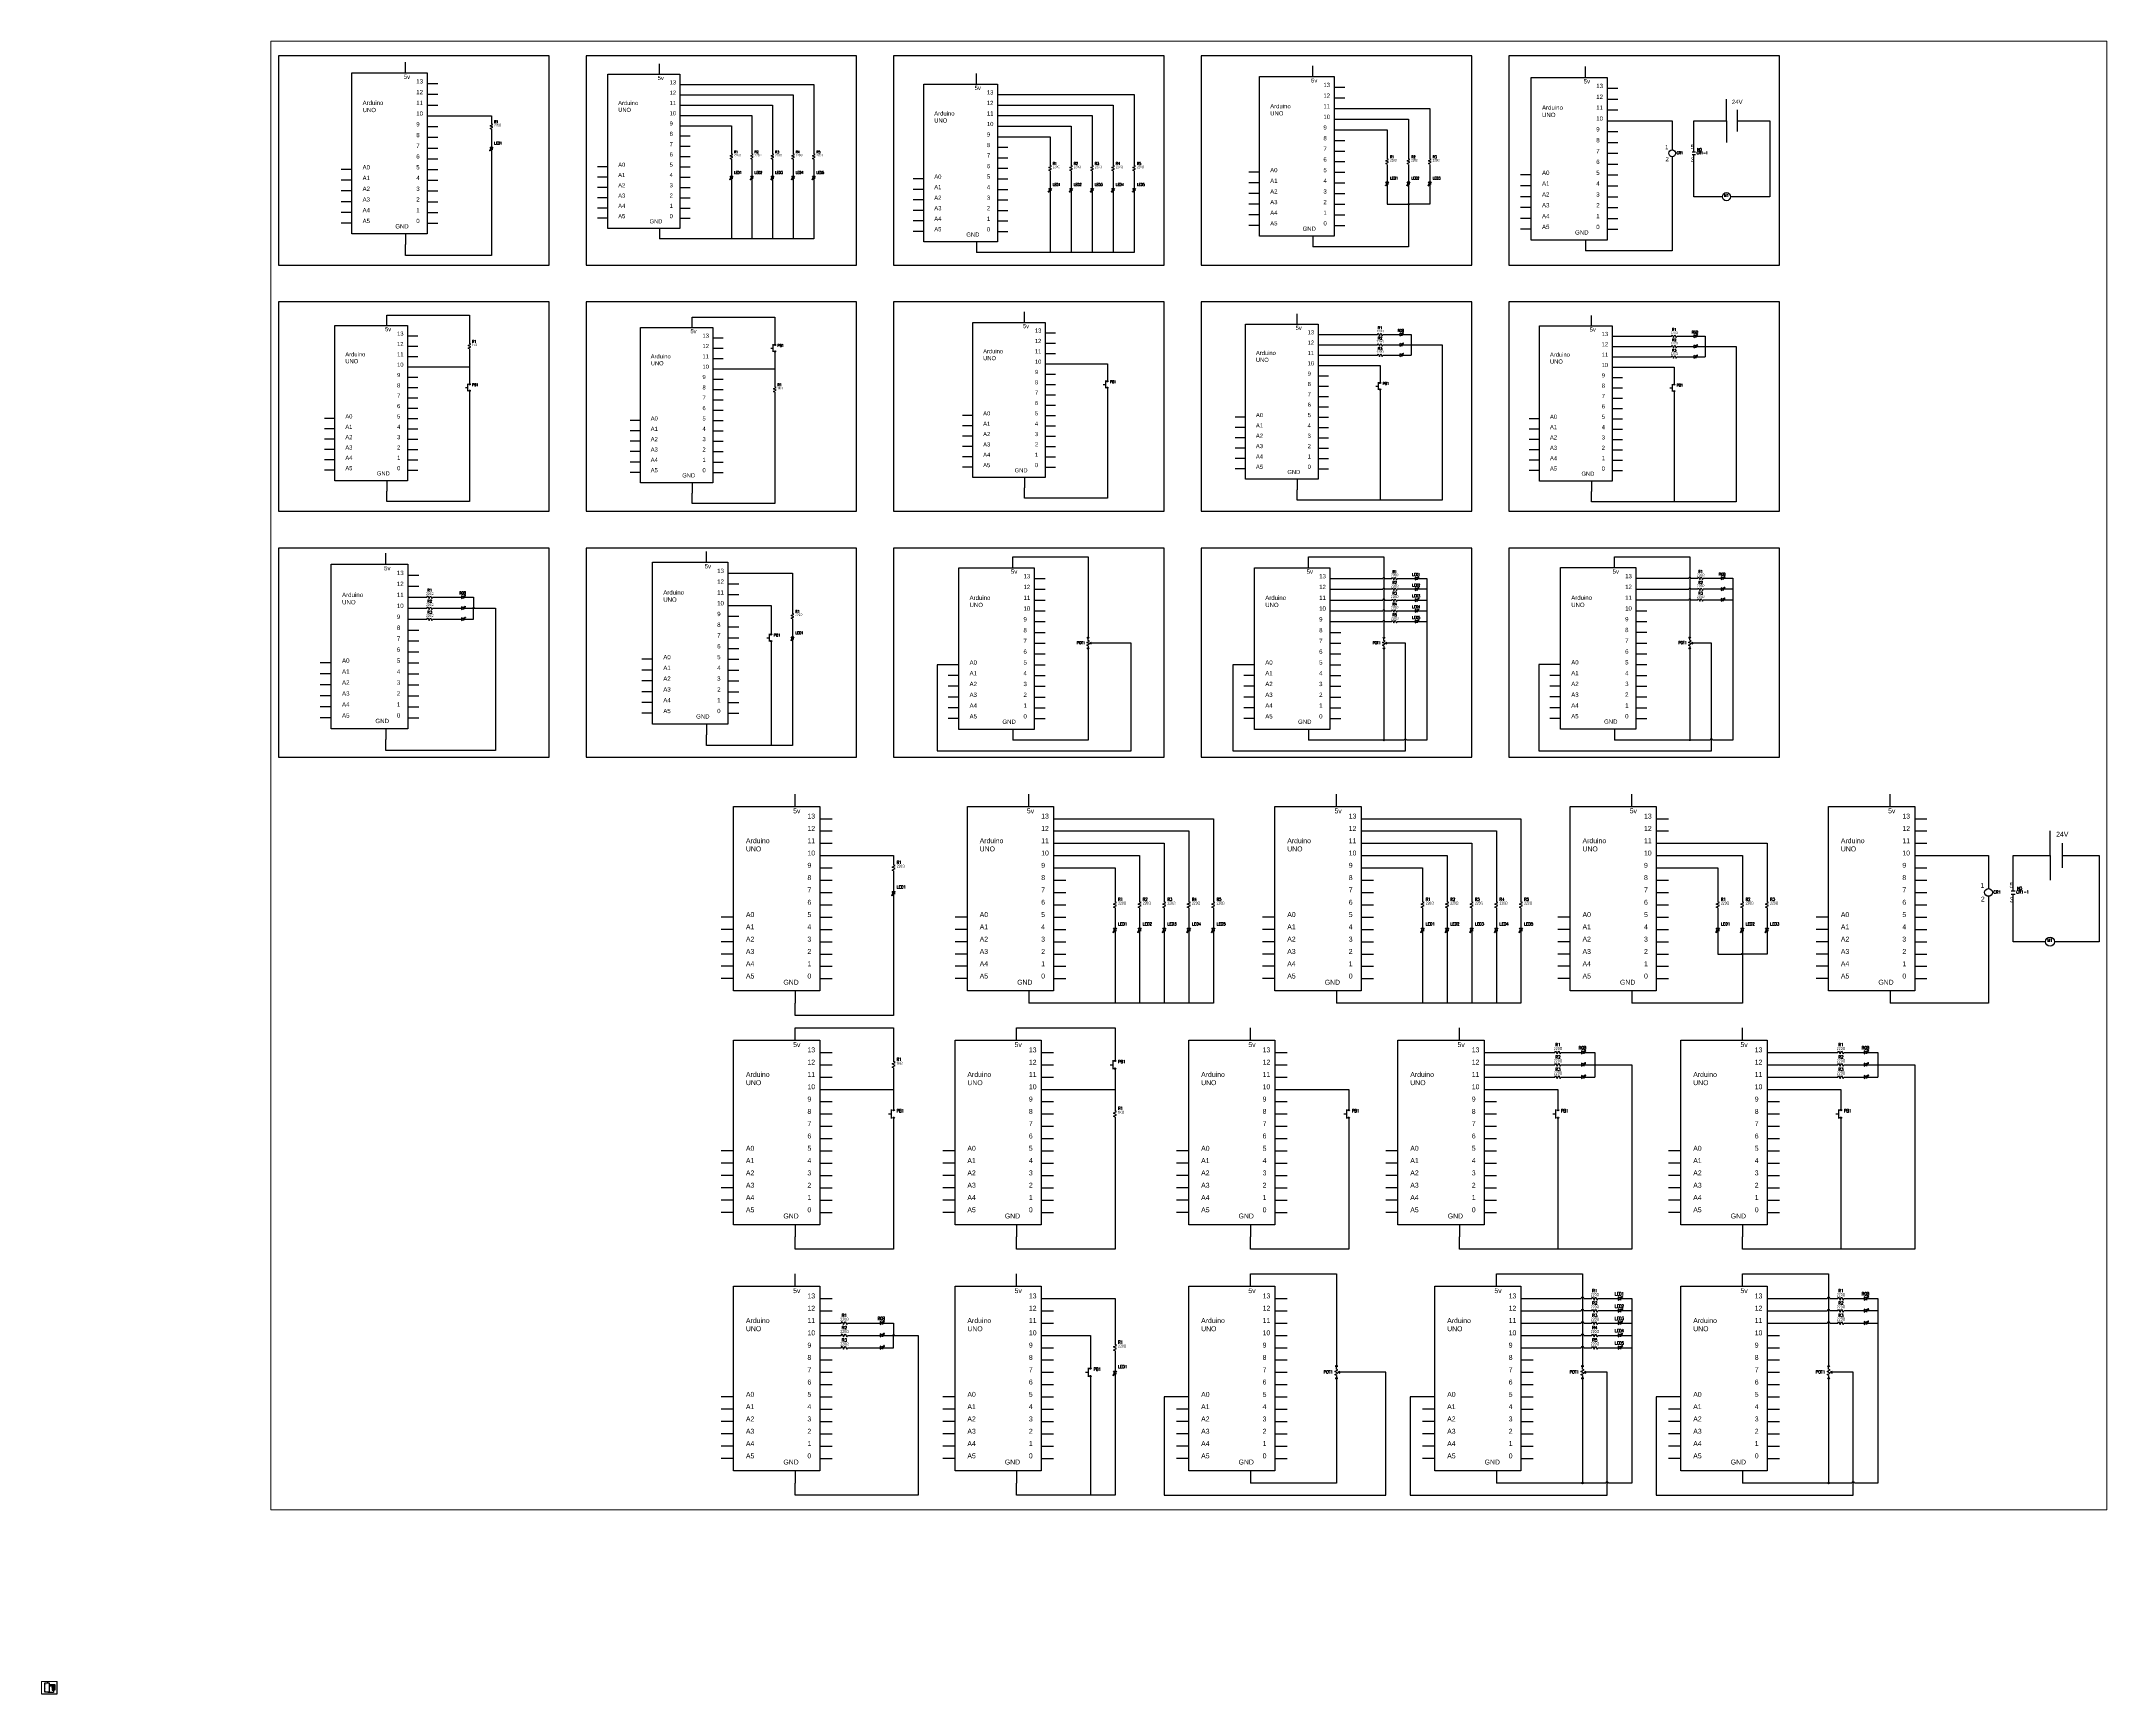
# Paper-space layout 'Layout4' of a CAD drawing. Header units: inches. Extents: x 0 to 1440, y 0 to 1152.
# The model-space entities are those that its viewports show. They can reach past a viewport. Long polylines and large blocks are cut down to what shows.
import ezdxf
from ezdxf.enums import TextEntityAlignment as Align

# ---------------------------------------------------------------- set-up
doc = ezdxf.new("R2010")
doc.units = ezdxf.units.IN
doc.header["$MEASUREMENT"] = 0
for name, color, linetype in [('MISC', 7, 'Continuous'), ('SYMS', 7, 'Continuous'), ('TAGS', 150, 'Continuous'), ('WIRES', 7, 'Continuous')]:
    doc.layers.add(name, color=color, linetype=linetype)
doc.styles.get("Standard").update_dxf_attribs({"font": 'arial.ttf'})
doc.styles.add('WD', font='romans.shx')

# ---------------------------------------------------------------- blocks, each defined once
blk = doc.blocks.new('VRE1')
for p, q in [((-0.062, 0.031), (0.062, 0.094)), ((0.062, -0.031), (-0.062, 0.031)), ((0.062, 0.094), (0, 0.125)), ((-0.062, -0.094), (0.062, -0.031)), ((0, -0.125), (-0.062, -0.094))]:
    blk.add_line(p, q)
at = {"linetype": 'Continuous', "style": 'WD', "flags": 8}
blk.add_attdef('TERM01', text='', height=0.125, dxfattribs=at).set_placement((-0.055, 0.144), align=Align.RIGHT)
at = {"style": 'WD', "flags": 9}
blk.add_attdef('FAMILY', (-0.184, 0.08), '', height=0.01, rotation=90, dxfattribs=at)
at = {"linetype": 'Continuous', "style": 'WD', "flags": 9}
for tag, p in [('CAT', (-0.139, 0.105)), ('MFG', (-0.12, 0.103)), ('ASSYCODE', (-0.094, 0.094))]:
    blk.add_attdef(tag, text='', height=0.01, rotation=90, dxfattribs=at).set_placement(p, align=Align.CENTER)
at = {"color": 7, "style": 'WD', "flags": 1}
for tag, p in [('X2TERM01', (0, 0.125)), ('X8TERM02', (0, -0.125))]:
    blk.add_attdef(tag, p, '', height=0.0125, dxfattribs=at)
at = {"style": 'WD'}
for tag, p, width in [('TAG1', (0.127, 0.162), 0.9), ('RATING1', (0.125, 0.006), 0.7), ('INST', (0.219, 0.488), 0.7), ('LOC', (0.219, 0.318), 0.7), ('RATING2', (0.125, -0.151), 0.7), ('DESC1', (0.129, -0.307), 0.7), ('DESC2', (0.129, -0.463), 0.7)]:
    blk.add_attdef(tag, p, '', height=0.125, dxfattribs=dict(at, width=width))
at = {"linetype": 'Continuous', "style": 'WD', "flags": 8}
blk.add_attdef('TERM02', text='', height=0.125, dxfattribs=at).set_placement((-0.041, -0.151), align=Align.TOP_RIGHT)
blk = doc.blocks.new('VDI1LED')
h = blk.add_hatch(color=256)
h.dxf.hatch_style = 1
h.paths.add_polyline_path([(-0.09, -0.124), (-0.078, -0.118), (-0.083, -0.114), (-0.088, -0.11)])
h = blk.add_hatch(color=256)
h.dxf.hatch_style = 1
h.paths.add_polyline_path([(-0.069, -0.138), (-0.056, -0.131), (-0.061, -0.128), (-0.066, -0.124)])
for p, q in [((0, -0.047), (-0.062, 0.047)), ((-0.062, 0.047), (0.062, 0.047)), ((0.062, 0.047), (0, -0.047)), ((-0.088, -0.11), (-0.09, -0.124)), ((-0.078, -0.118), (-0.09, -0.124)), ((-0.083, -0.114), (-0.088, -0.11)), ((-0.075, -0.103), (-0.083, -0.114)), ((-0.083, -0.114), (-0.078, -0.118)), ((-0.061, -0.083), (-0.076, -0.087)), ((-0.076, -0.087), (-0.075, -0.103)), ((-0.066, -0.124), (-0.069, -0.138)), ((-0.056, -0.131), (-0.069, -0.138)), ((-0.061, -0.128), (-0.066, -0.124)), ((-0.062, -0.047), (0.062, -0.047)), ((-0.047, -0.062), (-0.061, -0.066)), ((-0.061, -0.066), (-0.061, -0.083)), ((-0.053, -0.116), (-0.061, -0.128)), ((-0.061, -0.128), (-0.056, -0.131)), ((-0.039, -0.096), (-0.054, -0.1)), ((-0.054, -0.1), (-0.053, -0.116)), ((-0.025, -0.075), (-0.039, -0.08)), ((-0.039, -0.08), (-0.039, -0.096))]:
    blk.add_line(p, q)
at = {"style": 'WD', "flags": 8}
blk.add_attdef('TERM01', text='', height=0.125, dxfattribs=at).set_placement((-0.055, 0.066), align=Align.RIGHT)
at = {"style": 'WD', "flags": 9}
for tag, p in [('FAMILY', (-0.184, 0.205)), ('WDBLKNAM', (-0.164, 0.205))]:
    blk.add_attdef(tag, p, '', height=0.01, rotation=90, dxfattribs=at)
for tag, p in [('CAT', (-0.139, 0.23)), ('MFG', (-0.12, 0.228)), ('ASSYCODE', (-0.094, 0.219))]:
    blk.add_attdef(tag, text='', height=0.01, rotation=90, dxfattribs=at).set_placement(p, align=Align.CENTER)
at = {"style": 'WD', "flags": 1}
for tag, p in [('X2TERM01', (0, 0.047)), ('X8TERM02', (0, -0.047))]:
    blk.add_attdef(tag, p, '', height=0.0125, dxfattribs=at)
at = {"style": 'WD'}
for tag, p, width in [('TAG1', (0.127, 0.162), 0.9), ('RATING1', (0.125, 0.006), 0.7), ('INST', (0.219, 0.488), 0.7), ('LOC', (0.219, 0.318), 0.7), ('RATING2', (0.125, -0.151), 0.7), ('DESC1', (0.129, -0.307), 0.7), ('DESC2', (0.129, -0.463), 0.7)]:
    blk.add_attdef(tag, p, '', height=0.125, dxfattribs=dict(at, width=width))
at = {"style": 'WD', "flags": 8}
blk.add_attdef('TERM02', text='', height=0.125, dxfattribs=at).set_placement((-0.041, -0.173), align=Align.TOP_RIGHT)
blk = doc.blocks.new('WDDOT')
for radius in [0.03, 0.0187, 0.00929]:
    blk.add_circle((0, 0), radius)
blk = doc.blocks.new('VPB11')
for p, q in [((-0.202, 0), (-0.094, 0)), ((-0.094, 0.185), (-0.094, -0.18))]:
    blk.add_line(p, q)
for centre in [(0, 0.156), (0, -0.156)]:
    blk.add_circle(centre, 0.0312)
at = {"linetype": 'Continuous', "style": 'WD'}
for tag, height, flags, p in [('TERM01', 0.125, 8, (-0.055, 0.222)), ('MFG', 0.01, 9, (-0.142, -0.088)), ('CAT', 0.01, 9, (-0.142, -0.073))]:
    blk.add_attdef(tag, text='', height=height, dxfattribs=dict(at, flags=flags)).set_placement(p, align=Align.RIGHT)
at = {"color": 7, "style": 'WD'}
for tag, p in [('X4LINK', (-0.266, 0)), ('X1LINK', (0, 0))]:
    blk.add_attdef(tag, p, '', height=0.01, dxfattribs=at)
at = {"color": 7, "style": 'WD', "flags": 1}
for tag, p in [('X2TERM01', (0, 0.188)), ('X8TERM02', (0, -0.188))]:
    blk.add_attdef(tag, p, '', height=0.0125, dxfattribs=at)
at = {"style": 'WD'}
for tag, p, width in [('TAG1', (0.127, 0.064), 0.9), ('XREF', (0.129, -0.09), 0.7), ('INST', (0.127, 0.39), 0.7), ('LOC', (0.127, 0.221), 0.7), ('DESC1', (0.129, -0.242), 0.7), ('DESC2', (0.129, -0.398), 0.7)]:
    blk.add_attdef(tag, p, '', height=0.125, dxfattribs=dict(at, width=width))
at = {"linetype": 'Continuous', "style": 'WD', "flags": 8}
blk.add_attdef('TERM02', text='', height=0.125, dxfattribs=at).set_placement((-0.041, -0.229), align=Align.TOP_RIGHT)
at = {"style": 'WD'}
for tag, flags, p in [('CONTACT', 1, (-0.142, -0.053)), ('FAMILY', 9, (-0.142, -0.036))]:
    blk.add_attdef(tag, text='', height=0.01, dxfattribs=dict(at, flags=flags)).set_placement(p, align=Align.RIGHT)
at = {"linetype": 'Continuous', "style": 'WD', "flags": 9}
blk.add_attdef('ASSYCODE', text='', height=0.01, dxfattribs=at).set_placement((-0.155, -0.106), align=Align.CENTER)
blk = doc.blocks.new('HRE1')
for p, q in [((-0.125, 0), (-0.094, 0.062)), ((-0.094, 0.062), (-0.031, -0.062)), ((-0.031, -0.062), (0.031, 0.062)), ((0.031, 0.062), (0.094, -0.062)), ((0.094, -0.062), (0.125, 0))]:
    blk.add_line(p, q)
at = {"style": 'WD'}
for tag, width, p in [('INST', 0.7, (0, 0.888)), ('LOC', 0.7, (0, 0.719)), ('RATING1', 0.9, (0.006, 0.094)), ('DESC1', 0.7, (0, 0.562)), ('DESC2', 0.7, (0, 0.406))]:
    blk.add_attdef(tag, text='', height=0.125, dxfattribs=dict(at, width=width)).set_placement(p, align=Align.CENTER)
blk.add_attdef('TAG1', text='', height=0.125, dxfattribs=at).set_placement((0, 0.25), align=Align.CENTER)
for tag, p, height, flags in [('X4TERM01', (-0.125, 0), 0.0125, 1), ('X1TERM02', (0.125, 0), 0.0125, 1), ('FAMILY', (0.205, 0.152), 0.01, 9)]:
    blk.add_attdef(tag, p, '', height=height, dxfattribs=dict(at, flags=flags))
at = {"linetype": 'Continuous', "style": 'WD', "flags": 9}
for tag, p in [('ASSYCODE', (0.219, 0.062)), ('MFG', (0.228, 0.089)), ('CAT', (0.23, 0.108))]:
    blk.add_attdef(tag, text='', height=0.01, dxfattribs=at).set_placement(p, align=Align.CENTER)
at = {"linetype": 'Continuous', "style": 'WD', "flags": 8}
blk.add_attdef('TERM01', text='', height=0.125, dxfattribs=at).set_placement((-0.219, -0.031), align=Align.TOP_RIGHT)
at = {"style": 'WD', "width": 0.9}
blk.add_attdef('RATING2', text='', height=0.125, dxfattribs=at).set_placement((0.006, -0.188), align=Align.TOP_CENTER)
at = {"linetype": 'Continuous', "style": 'WD', "flags": 8}
blk.add_attdef('TERM02', text='', height=0.125, dxfattribs=at).set_placement((0.219, -0.031), align=Align.TOP_LEFT)
blk = doc.blocks.new('HDI1LED')
h = blk.add_hatch(color=256)
h.dxf.hatch_style = 1
h.paths.add_polyline_path([(0.109, 0.089), (0.113, 0.084), (0.117, 0.079), (0.123, 0.092)])
h = blk.add_hatch(color=256)
h.dxf.hatch_style = 1
h.paths.add_polyline_path([(0.123, 0.068), (0.127, 0.063), (0.13, 0.058), (0.137, 0.07)])
for p, q in [((0.047, 0), (-0.047, 0.062)), ((-0.047, 0.062), (-0.047, -0.062)), ((-0.047, -0.062), (0.047, 0)), ((0.047, 0.062), (0.047, -0.062)), ((0.061, 0.047), (0.065, 0.062)), ((0.065, 0.062), (0.082, 0.062)), ((0.075, 0.026), (0.079, 0.04)), ((0.079, 0.04), (0.096, 0.04)), ((0.082, 0.062), (0.085, 0.076)), ((0.085, 0.076), (0.101, 0.076)), ((0.096, 0.04), (0.099, 0.055)), ((0.099, 0.055), (0.115, 0.054)), ((0.101, 0.076), (0.113, 0.084)), ((0.109, 0.089), (0.123, 0.092)), ((0.113, 0.084), (0.109, 0.089)), ((0.113, 0.084), (0.117, 0.079)), ((0.115, 0.054), (0.127, 0.063)), ((0.117, 0.079), (0.123, 0.092)), ((0.123, 0.068), (0.137, 0.07)), ((0.127, 0.063), (0.123, 0.068)), ((0.127, 0.063), (0.13, 0.058)), ((0.13, 0.058), (0.137, 0.07))]:
    blk.add_line(p, q)
at = {"style": 'WD'}
for tag, height, width, p in [('TAG1', 0.125, 0.9, (0, 0.125)), ('INST', 0.1, 0.7, (0, 0.438)), ('LOC', 0.1, 0.7, (0, 0.297)), ('DESC1', 0.125, 0.9, (0, -0.625)), ('DESC2', 0.125, 0.9, (0, -0.781)), ('RATING1', 0.1, 0.8, (0.006, -0.312))]:
    blk.add_attdef(tag, text='', height=height, dxfattribs=dict(at, width=width)).set_placement(p, align=Align.CENTER)
for tag, p, height, flags in [('X4TERM01', (-0.047, 0), 0.0125, 1), ('X1TERM02', (0.047, 0), 0.0125, 1), ('FAMILY', (0.205, 0.152), 0.01, 9), ('WDBLKNAM', (0.205, 0.133), 0.01, 9)]:
    blk.add_attdef(tag, p, '', height=height, dxfattribs=dict(at, flags=flags))
at = {"style": 'WD', "flags": 9}
for tag, p in [('ASSYCODE', (0.219, 0.062)), ('MFG', (0.228, 0.089)), ('CAT', (0.23, 0.108))]:
    blk.add_attdef(tag, text='', height=0.01, dxfattribs=at).set_placement(p, align=Align.CENTER)
at = {"style": 'WD', "flags": 8}
blk.add_attdef('TERM01', text='', height=0.125, dxfattribs=at).set_placement((-0.125, -0.031), align=Align.TOP_RIGHT)
at = {"style": 'WD', "width": 0.8}
blk.add_attdef('RATING2', text='', height=0.1, dxfattribs=at).set_placement((0.006, -0.484), align=Align.BOTTOM_CENTER)
at = {"style": 'WD', "flags": 8}
blk.add_attdef('TERM02', text='', height=0.125, dxfattribs=at).set_placement((0.109, -0.031), align=Align.TOP_LEFT)
blk = doc.blocks.new('VCR1')
blk.add_circle((0, 0), 0.156)
at = {"linetype": 'Continuous', "style": 'WD', "flags": 8}
blk.add_attdef('TERM01', text='', height=0.125, dxfattribs=at).set_placement((-0.031, 0.181), align=Align.RIGHT)
at = {"color": 7, "style": 'WD', "flags": 1}
for tag, p in [('X2TERM01', (0, 0.156)), ('X8TERM02', (0, -0.156))]:
    blk.add_attdef(tag, p, '', height=0.0125, dxfattribs=at)
at = {"style": 'WD'}
for tag, p, width in [('TAG1', (0.203, -0.047), 0.9), ('INST', (0.203, 0.266), 0.7), ('LOC', (0.203, 0.109), 0.7), ('DESC1', (-0.256, -1.02), 0.9), ('DESC2', (-0.256, -1.176), 0.9), ('DESC3', (-0.256, -1.332), 0.9)]:
    blk.add_attdef(tag, p, '', height=0.125, dxfattribs=dict(at, width=width))
at = {"linetype": 'Continuous', "style": 'WD', "flags": 8}
blk.add_attdef('TERM02', text='', height=0.125, dxfattribs=at).set_placement((-0.031, -0.178), align=Align.TOP_RIGHT)
at = {"linetype": 'Continuous', "style": 'WD', "flags": 9}
blk.add_attdef('ASSYCODE', text='', height=0.01, dxfattribs=at).set_placement((-0.223, -0.118), align=Align.CENTER)
at = {"style": 'WD', "flags": 9}
blk.add_attdef('FAMILY', text='', height=0.01, dxfattribs=at).set_placement((-0.219, -0.066), align=Align.CENTER)
at = {"linetype": 'Continuous', "style": 'WD', "flags": 9}
for tag, p in [('MFG', (-0.221, -0.099)), ('CAT', (-0.221, -0.084))]:
    blk.add_attdef(tag, text='', height=0.01, dxfattribs=at).set_placement(p, align=Align.MIDDLE)
at = {"style": 'WD', "width": 0.8, "flags": 8}
for tag, p in [('NO', (-0.256, -1.488)), ('NC', (-0.256, -1.645)), ('XREFNO', (-0.023, -1.488)), ('XREFNC', (-0.023, -1.645))]:
    blk.add_attdef(tag, p, '', height=0.125, dxfattribs=at)
blk = doc.blocks.new('VCR21')
at = {"linetype": 'Continuous'}
for p, q in [((-0.08, 0.062), (0.08, 0.062)), ((-0.08, -0.062), (0.08, -0.062))]:
    blk.add_line(p, q, dxfattribs=at)
at = {"linetype": 'Continuous', "style": 'WD', "width": 0.9, "flags": 8}
blk.add_attdef('TERM01', text='', height=0.125, dxfattribs=at).set_placement((-0.031, 0.125), align=Align.RIGHT)
at = {"style": 'WD'}
for tag, p, flags in [('FAMILY', (-0.181, 0.003), 9), ('CONTACT', (-0.181, -0.014), 1)]:
    blk.add_attdef(tag, p, '', height=0.01, dxfattribs=dict(at, flags=flags))
at = {"color": 7, "style": 'WD'}
for tag, p in [('X4LINK', (-0.141, 0)), ('X1LINK', (0.125, 0))]:
    blk.add_attdef(tag, p, '', height=0.01, dxfattribs=at)
at = {"color": 7, "style": 'WD', "flags": 1}
for tag, p in [('X2TERM01', (0, 0.062)), ('X8TERM02', (0, -0.062))]:
    blk.add_attdef(tag, p, '', height=0.0125, dxfattribs=at)
at = {"style": 'WD'}
for tag, p, width in [('TAG2', (0.127, -0.045), 0.9), ('INST', (0.125, 0.266), 0.7), ('LOC', (0.125, 0.109), 0.7), ('XREF', (0.129, -0.199), 0.7), ('DESC1', (0.129, -0.351), 0.7), ('DESC2', (0.129, -0.499), 0.7), ('DESC3', (0.129, -0.646), 0.7)]:
    blk.add_attdef(tag, p, '', height=0.125, dxfattribs=dict(at, width=width))
at = {"linetype": 'Continuous', "style": 'WD', "width": 0.9, "flags": 8}
blk.add_attdef('TERM02', text='', height=0.125, dxfattribs=at).set_placement((-0.031, -0.125), align=Align.TOP_RIGHT)
blk = doc.blocks.new('HMO12')
blk.add_circle((0, 0), 0.188)
at = {"style": 'WD'}
for tag, width, p in [('RATING1', 0.8, (0, 0)), ('TAG1', 0.9, (-0.031, 0.234)), ('INST', 0.7, (-0.026, 0.559)), ('LOC', 0.7, (-0.026, 0.39))]:
    blk.add_attdef(tag, text='', height=0.125, dxfattribs=dict(at, width=width)).set_placement(p, align=Align.CENTER)
at = {"style": 'WD', "flags": 1}
for tag, p in [('X4TERM01', (-0.188, 0)), ('X1TERM02', (0.188, 0)), ('X0TERM03', (0.133, -0.133))]:
    blk.add_attdef(tag, p, '', height=0.0125, dxfattribs=at)
at = {"linetype": 'Continuous', "style": 'WD', "flags": 9}
blk.add_attdef('ASSYCODE', text='', height=0.01, dxfattribs=at).set_placement((0, 0.125), align=Align.CENTER)
at = {"style": 'WD', "flags": 9}
blk.add_attdef('FAMILY', text='', height=0.01, dxfattribs=at).set_placement((-0.005, 0.17), align=Align.CENTER)
at = {"linetype": 'Continuous', "style": 'WD', "flags": 1}
for tag, p in [('MFG', (0, 0.14)), ('CAT', (0, 0.159))]:
    blk.add_attdef(tag, text='', height=0.01, dxfattribs=at).set_placement(p, align=Align.MIDDLE)
at = {"style": 'WD'}
for tag, p, width in [('DESC1', (1.126, 0.046), 0.9), ('DESC2', (1.126, -0.11), 0.9), ('WDTAGALT', (1.125, -0.75), 0.7), ('RATING3', (1.125, -0.423), 0.8), ('RATING4', (1.125, -0.579), 0.8), ('DESC3', (1.126, -0.266), 0.9)]:
    blk.add_attdef(tag, p, '', height=0.125, dxfattribs=dict(at, width=width))
at = {"linetype": 'Continuous', "style": 'WD'}
blk.add_attdef('TERM01', text='', height=0.125, dxfattribs=at).set_placement((-0.231, -0.035), align=Align.TOP_RIGHT)
at = {"style": 'WD', "width": 0.8}
blk.add_attdef('RATING2', text='', height=0.125, dxfattribs=at).set_placement((0.001, -0.016), align=Align.TOP_CENTER)
at = {"linetype": 'Continuous', "style": 'WD'}
for tag, p in [('TERM03', (0.062, -0.219)), ('TERM02', (0.231, -0.035))]:
    blk.add_attdef(tag, text='', height=0.125, dxfattribs=at).set_placement(p, align=Align.TOP_LEFT)
blk = doc.blocks.new('VVR1TZ')
for p, q in [((-0.062, 0.031), (0.062, 0.094)), ((0.062, -0.031), (-0.062, 0.031)), ((0, 0.125), (0, 0.217)), ((0.062, 0.094), (0, 0.125)), ((0.141, 0.031), (0.062, 0)), ((0.062, 0), (0.141, -0.031)), ((0.141, -0.031), (0.141, 0.031)), ((-0.062, -0.094), (0.062, -0.031)), ((0, -0.125), (-0.062, -0.094)), ((0, -0.125), (0, -0.217))]:
    blk.add_line(p, q)
for centre in [(0, 0.249), (0, -0.249)]:
    blk.add_circle(centre, 0.0322)
at = {"style": 'WD'}
for tag, width, p in [('RATING1', 0.9, (-0.141, 0.109)), ('TAG1', 0.9, (-0.141, -0.047)), ('INST', 0.7, (-0.141, 0.435)), ('LOC', 0.7, (-0.141, 0.266)), ('DESC1', 0.7, (-0.141, -0.203)), ('DESC2', 0.7, (-0.141, -0.359))]:
    blk.add_attdef(tag, text='', height=0.125, dxfattribs=dict(at, width=width)).set_placement(p, align=Align.RIGHT)
at = {"color": 7, "style": 'WD', "flags": 1}
for tag, p in [('X4TERM01', (-0.031, 0.25)), ('X2TERM01', (0, 0.281)), ('X1TERM01', (0.031, 0.25)), ('X1TERM03', (0.141, 0)), ('X4TERM02', (-0.031, -0.25)), ('X8TERM02', (0, -0.281)), ('X1TERM02', (0.031, -0.25))]:
    blk.add_attdef(tag, p, '', height=0.0125, dxfattribs=at)
at = {"linetype": 'Continuous', "style": 'WD', "flags": 8}
for tag, p in [('TERM01', (0.062, 0.281)), ('TERM03', (0.156, 0.062))]:
    blk.add_attdef(tag, p, '', height=0.125, dxfattribs=at)
at = {"linetype": 'Continuous', "style": 'WD', "flags": 9}
blk.add_attdef('ASSYCODE', text='', height=0.01, dxfattribs=at).set_placement((-0.141, -0.125), align=Align.CENTER)
at = {"style": 'WD', "flags": 9}
blk.add_attdef('FAMILY', text='', height=0.01, dxfattribs=at).set_placement((-0.141, -0.066), align=Align.CENTER)
at = {"linetype": 'Continuous', "style": 'WD', "flags": 9}
for tag, p in [('MFG', (-0.143, -0.099)), ('CAT', (-0.143, -0.084))]:
    blk.add_attdef(tag, text='', height=0.01, dxfattribs=at).set_placement(p, align=Align.MIDDLE)
at = {"linetype": 'Continuous', "style": 'WD', "flags": 8}
blk.add_attdef('TERM02', text='', height=0.125, dxfattribs=at).set_placement((0.062, -0.297), align=Align.TOP_LEFT)

msp = doc.modelspace()

# ---------------------------------------------------------------- linework, layer by layer
for points in [[(0, 40), (11, 40), (11, 48.5), (0, 48.5)], [(12.5, 40), (23.5, 40), (23.5, 48.5), (12.5, 48.5)], [(25, 40), (36, 40), (36, 48.5), (25, 48.5)], [(37.5, 40), (48.5, 40), (48.5, 48.5), (37.5, 48.5)], [(50, 40), (61, 40), (61, 48.5), (50, 48.5)], [(2.985, 47.811), (6.039, 47.811), (6.039, 41.266), (2.985, 41.266)], [(13.391, 47.755), (16.318, 47.755), (16.318, 41.482), (13.391, 41.482)], [(26.226, 47.356), (29.221, 47.356), (29.221, 40.937), (26.226, 40.937)], [(39.874, 47.664), (42.903, 47.664), (42.903, 41.172), (39.874, 41.172)], [(50.915, 47.627), (54, 47.627), (54, 41.016), (50.915, 41.016)], [(0, 30), (11, 30), (11, 38.5), (0, 38.5)], [(12.5, 30), (23.5, 30), (23.5, 38.5), (12.5, 38.5)], [(25, 30), (36, 30), (36, 38.5), (25, 38.5)], [(37.5, 30), (48.5, 30), (48.5, 38.5), (37.5, 38.5)], [(50, 30), (61, 30), (61, 38.5), (50, 38.5)], [(2.298, 37.546), (5.243, 37.546), (5.243, 31.236), (2.298, 31.236)], [(14.71, 37.464), (17.654, 37.464), (17.654, 31.154), (14.71, 31.154)], [(28.221, 37.671), (31.166, 37.671), (31.166, 31.361), (28.221, 31.361)], [(39.305, 37.602), (42.25, 37.602), (42.25, 31.292), (39.305, 31.292)], [(51.257, 37.533), (54.201, 37.533), (54.201, 31.223), (51.257, 31.223)], [(0, 20), (11, 20), (11, 28.5), (0, 28.5)], [(2.138, 27.841), (5.258, 27.841), (5.258, 21.157), (2.138, 21.157)], [(12.5, 20), (23.5, 20), (23.5, 28.5), (12.5, 28.5)], [(15.204, 27.918), (18.27, 27.918), (18.27, 21.347), (15.204, 21.347)], [(25, 20), (36, 20), (36, 28.5), (25, 28.5)], [(27.651, 27.701), (30.718, 27.701), (30.718, 21.13), (27.651, 21.13)], [(37.5, 20), (48.5, 20), (48.5, 28.5), (37.5, 28.5)], [(39.669, 27.701), (42.735, 27.701), (42.735, 21.13), (39.669, 21.13)], [(50, 20), (61, 20), (61, 28.5), (50, 28.5)], [(52.104, 27.706), (55.171, 27.706), (55.171, 21.135), (52.104, 21.135)], [(18.5, 18), (22, 18), (22, 10.5), (18.5, 10.5)], [(28, 18), (31.5, 18), (31.5, 10.5), (28, 10.5)], [(40.5, 18), (44, 18), (44, 10.5), (40.5, 10.5)], [(52.5, 18), (56, 18), (56, 10.5), (52.5, 10.5)], [(63, 18), (66.5, 18), (66.5, 10.5), (63, 10.5)], [(18.5, 8.5), (22, 8.5), (22, 1), (18.5, 1)], [(27.5, 8.5), (31, 8.5), (31, 1), (27.5, 1)], [(37, 8.5), (40.5, 8.5), (40.5, 1), (37, 1)], [(45.5, 8.5), (49, 8.5), (49, 1), (45.5, 1)], [(57, 8.5), (60.5, 8.5), (60.5, 1), (57, 1)], [(18.5, -1.5), (22, -1.5), (22, -9), (18.5, -9)], [(27.5, -1.5), (31, -1.5), (31, -9), (27.5, -9)], [(37, -1.5), (40.5, -1.5), (40.5, -9), (37, -9)], [(47, -1.5), (50.5, -1.5), (50.5, -9), (47, -9)], [(57, -1.5), (60.5, -1.5), (60.5, -9), (57, -9)]]:
    msp.add_lwpolyline(points, close=True)
at = {"layer": 'WIRES'}
for p, q in [((5.166, 47.811), (5.166, 48.247)), ((15.482, 47.755), (15.482, 48.173)), ((42.038, 47.664), (42.038, 48.097)), ((53.119, 47.627), (53.119, 48.068)), ((6.039, 47.374), (6.475, 47.374)), ((16.318, 47.336), (16.736, 47.336)), ((16.736, 47.336), (21.755, 47.336)), ((21.755, 47.336), (21.755, 44.514)), ((28.365, 47.356), (28.365, 47.784)), ((42.903, 47.231), (43.336, 47.231)), ((54, 47.187), (54.441, 47.187)), ((6.039, 46.938), (6.475, 46.938)), ((6.039, 46.502), (6.475, 46.502)), ((16.318, 46.918), (16.736, 46.918)), ((16.318, 46.5), (16.736, 46.5)), ((16.736, 46.918), (20.918, 46.918)), ((16.736, 46.5), (20.082, 46.5)), ((20.082, 46.5), (20.082, 44.514)), ((20.918, 46.918), (20.918, 44.514)), ((29.221, 46.928), (29.649, 46.928)), ((29.221, 46.5), (29.649, 46.5)), ((29.649, 46.928), (34.784, 46.928)), ((29.649, 46.5), (33.928, 46.5)), ((33.928, 46.5), (33.928, 44.04)), ((34.784, 46.928), (34.784, 44.04)), ((42.903, 46.798), (43.336, 46.798)), ((42.903, 46.366), (43.336, 46.366)), ((43.336, 46.366), (46.798, 46.366)), ((46.798, 46.366), (46.798, 44.31)), ((54, 46.746), (54.441, 46.746)), ((54, 46.305), (54.441, 46.305)), ((58.849, 45.864), (58.849, 46.746)), ((59.289, 46.305), (59.289, 45.423)), ((6.039, 46.065), (6.475, 46.065)), ((6.039, 45.629), (6.475, 45.629)), ((6.475, 46.065), (8.657, 46.065)), ((8.657, 46.065), (8.657, 45.738)), ((8.657, 45.52), (8.657, 44.797)), ((16.318, 46.082), (16.736, 46.082)), ((16.318, 45.664), (16.736, 45.664)), ((16.736, 46.082), (19.245, 46.082)), ((16.736, 45.664), (18.409, 45.664)), ((18.409, 45.664), (18.409, 44.514)), ((19.245, 46.082), (19.245, 44.514)), ((29.221, 46.072), (29.649, 46.072)), ((29.221, 45.644), (29.649, 45.644)), ((29.649, 46.072), (33.072, 46.072)), ((29.649, 45.644), (32.216, 45.644)), ((32.216, 45.644), (32.216, 44.04)), ((33.072, 46.072), (33.072, 44.04)), ((42.903, 45.933), (43.336, 45.933)), ((42.903, 45.5), (43.336, 45.5)), ((43.336, 45.933), (45.933, 45.933)), ((43.336, 45.5), (45.067, 45.5)), ((45.067, 45.5), (45.067, 44.31)), ((45.933, 45.933), (45.933, 44.31)), ((54, 45.864), (54.441, 45.864)), ((54, 45.423), (54.441, 45.423)), ((54.441, 45.864), (56.645, 45.864)), ((56.645, 45.864), (56.645, 44.68)), ((57.526, 45.864), (58.849, 45.864)), ((57.526, 44.597), (57.526, 45.864)), ((58.849, 45.864), (58.849, 44.983)), ((59.289, 45.864), (60.612, 45.864)), ((60.612, 45.864), (60.612, 42.779)), ((6.039, 45.193), (6.475, 45.193)), ((6.039, 44.756), (6.475, 44.756)), ((8.657, 44.715), (8.657, 40.393)), ((16.318, 45.245), (16.736, 45.245)), ((16.318, 44.827), (16.736, 44.827)), ((29.221, 45.216), (29.649, 45.216)), ((29.221, 44.788), (29.649, 44.788)), ((29.649, 45.216), (31.36, 45.216)), ((31.36, 45.216), (31.36, 44.04)), ((42.903, 45.067), (43.336, 45.067)), ((42.903, 44.634), (43.336, 44.634)), ((54, 44.983), (54.441, 44.983)), ((54, 44.542), (54.441, 44.542)), ((2.985, 43.884), (2.548, 43.884)), ((6.039, 44.32), (6.475, 44.32)), ((6.039, 43.884), (6.475, 43.884)), ((13.391, 43.991), (12.973, 43.991)), ((16.318, 44.409), (16.736, 44.409)), ((16.318, 43.991), (16.736, 43.991)), ((18.409, 44.305), (18.409, 43.612)), ((19.245, 44.305), (19.245, 43.612)), ((20.082, 44.305), (20.082, 43.612)), ((20.918, 44.305), (20.918, 43.612)), ((21.755, 44.305), (21.755, 43.612)), ((29.221, 44.36), (29.649, 44.36)), ((29.221, 43.933), (29.649, 43.933)), ((31.36, 43.826), (31.36, 43.117)), ((32.216, 43.826), (32.216, 43.117)), ((33.072, 43.826), (33.072, 43.117)), ((33.928, 43.826), (33.928, 43.117)), ((34.784, 43.826), (34.784, 43.117)), ((39.874, 43.769), (39.441, 43.769)), ((42.903, 44.202), (43.336, 44.202)), ((42.903, 43.769), (43.336, 43.769)), ((45.067, 44.093), (45.067, 43.377)), ((45.933, 44.093), (45.933, 43.377)), ((46.798, 44.093), (46.798, 43.377)), ((50.915, 43.66), (50.474, 43.66)), ((54, 44.101), (54.441, 44.101)), ((54, 43.66), (54.441, 43.66)), ((56.645, 44.404), (56.645, 40.575)), ((57.526, 42.779), (57.526, 44.487)), ((2.985, 43.447), (2.548, 43.447)), ((2.985, 43.011), (2.548, 43.011)), ((6.039, 43.447), (6.475, 43.447)), ((6.039, 43.011), (6.475, 43.011)), ((13.391, 43.573), (12.973, 43.573)), ((13.391, 43.155), (12.973, 43.155)), ((16.318, 43.573), (16.736, 43.573)), ((16.318, 43.155), (16.736, 43.155)), ((18.409, 43.534), (18.409, 41.064)), ((19.245, 43.534), (19.245, 41.064)), ((20.082, 43.534), (20.082, 41.064)), ((20.918, 43.534), (20.918, 41.064)), ((21.755, 43.534), (21.755, 41.064)), ((26.226, 43.505), (25.798, 43.505)), ((26.226, 43.077), (25.798, 43.077)), ((29.221, 43.505), (29.649, 43.505)), ((29.221, 43.077), (29.649, 43.077)), ((31.36, 43.037), (31.36, 40.509)), ((32.216, 43.037), (32.216, 40.509)), ((33.072, 43.037), (33.072, 40.509)), ((33.928, 43.037), (33.928, 40.509)), ((34.784, 43.037), (34.784, 40.509)), ((39.874, 43.336), (39.441, 43.336)), ((39.874, 42.903), (39.441, 42.903)), ((42.903, 43.336), (43.336, 43.336)), ((42.903, 42.903), (43.336, 42.903)), ((45.067, 43.296), (45.067, 42.471)), ((45.933, 43.296), (45.933, 42.471)), ((46.798, 43.296), (46.798, 42.471)), ((50.915, 43.22), (50.474, 43.22)), ((54, 43.22), (54.441, 43.22)), ((2.985, 42.575), (2.548, 42.575)), ((2.985, 42.138), (2.548, 42.138)), ((6.039, 42.575), (6.475, 42.575)), ((6.039, 42.138), (6.475, 42.138)), ((13.391, 42.736), (12.973, 42.736)), ((13.391, 42.318), (12.973, 42.318)), ((16.318, 42.736), (16.736, 42.736)), ((16.318, 42.318), (16.736, 42.318)), ((26.226, 42.649), (25.798, 42.649)), ((26.226, 42.221), (25.798, 42.221)), ((29.221, 42.649), (29.649, 42.649)), ((29.221, 42.221), (29.649, 42.221)), ((39.874, 42.471), (39.441, 42.471)), ((39.874, 42.038), (39.441, 42.038)), ((42.903, 42.471), (43.336, 42.471)), ((42.903, 42.038), (43.336, 42.038)), ((45.067, 42.471), (45.933, 42.471)), ((46.798, 42.471), (45.933, 42.471)), ((45.933, 42.471), (45.933, 40.739)), ((50.915, 42.779), (50.474, 42.779)), ((50.915, 42.338), (50.474, 42.338)), ((54, 42.779), (54.441, 42.779)), ((54, 42.338), (54.441, 42.338)), ((58.683, 42.779), (57.526, 42.779)), ((60.612, 42.779), (59.014, 42.779)), ((2.985, 41.702), (2.548, 41.702)), ((5.166, 41.266), (5.166, 40.829)), ((6.039, 41.702), (6.475, 41.702)), ((13.391, 41.9), (12.973, 41.9)), ((15.482, 41.482), (15.482, 41.064)), ((16.318, 41.9), (16.736, 41.9)), ((26.226, 41.793), (25.798, 41.793)), ((26.226, 41.365), (25.798, 41.365)), ((29.221, 41.793), (29.649, 41.793)), ((29.221, 41.365), (29.649, 41.365)), ((39.874, 41.605), (39.441, 41.605)), ((42.038, 41.172), (42.038, 40.739)), ((42.903, 41.605), (43.336, 41.605)), ((50.915, 41.897), (50.474, 41.897)), ((50.915, 41.457), (50.474, 41.457)), ((54, 41.897), (54.441, 41.897)), ((54, 41.457), (54.441, 41.457)), ((5.166, 40.393), (5.166, 40.829)), ((8.657, 40.393), (5.166, 40.393)), ((18.409, 41.064), (15.482, 41.064)), ((19.245, 41.064), (18.409, 41.064)), ((20.082, 41.064), (19.245, 41.064)), ((20.918, 41.064), (20.082, 41.064)), ((21.755, 41.064), (20.5, 41.064)), ((28.365, 40.937), (28.365, 40.509)), ((31.36, 40.509), (28.365, 40.509)), ((32.216, 40.509), (31.36, 40.509)), ((33.072, 40.509), (32.216, 40.509)), ((33.928, 40.509), (33.072, 40.509)), ((34.784, 40.509), (33.5, 40.509)), ((45.067, 40.739), (42.038, 40.739)), ((45.933, 40.739), (45.067, 40.739)), ((53.119, 41.016), (53.119, 40.575)), ((56.645, 40.575), (53.119, 40.575)), ((4.402, 37.546), (4.402, 37.967)), ((4.402, 37.967), (7.767, 37.967)), ((7.767, 37.967), (7.767, 36.81)), ((16.813, 37.464), (16.813, 37.885)), ((16.813, 37.885), (20.178, 37.885)), ((20.178, 37.885), (20.178, 36.728)), ((30.325, 37.671), (30.325, 38.092)), ((41.408, 37.602), (41.408, 38.023)), ((53.36, 37.533), (53.36, 37.954)), ((5.243, 37.125), (5.664, 37.125)), ((17.654, 37.043), (18.075, 37.043)), ((20.178, 37.043), (20.178, 36.78)), ((31.166, 37.25), (31.587, 37.25)), ((42.25, 37.181), (42.67, 37.181)), ((42.67, 37.181), (44.668, 37.181)), ((44.879, 37.181), (45.575, 37.181)), ((45.654, 37.181), (46.036, 37.181)), ((46.036, 37.181), (46.036, 36.761)), ((54.201, 37.112), (54.622, 37.112)), ((54.622, 37.112), (56.62, 37.112)), ((56.831, 37.112), (57.527, 37.112)), ((57.606, 37.112), (57.987, 37.112)), ((57.987, 37.112), (57.987, 36.692)), ((5.243, 36.705), (5.664, 36.705)), ((5.243, 36.284), (5.664, 36.284)), ((7.767, 36.6), (7.767, 35.18)), ((17.654, 36.623), (18.075, 36.623)), ((17.654, 36.202), (18.075, 36.202)), ((20.178, 36.518), (20.178, 35.098)), ((20.178, 36.465), (20.178, 36.202)), ((31.166, 36.83), (31.587, 36.83)), ((31.166, 36.409), (31.587, 36.409)), ((42.25, 36.761), (42.67, 36.761)), ((42.25, 36.34), (42.67, 36.34)), ((42.67, 36.761), (44.668, 36.761)), ((42.67, 36.34), (44.668, 36.34)), ((44.879, 36.761), (45.575, 36.761)), ((44.879, 36.34), (45.575, 36.34)), ((45.654, 36.761), (46.877, 36.761)), ((45.654, 36.34), (46.036, 36.34)), ((46.036, 36.761), (46.036, 36.34)), ((46.877, 36.761), (47.298, 36.761)), ((47.298, 36.761), (47.298, 30.451)), ((54.201, 36.692), (54.622, 36.692)), ((54.201, 36.271), (54.622, 36.271)), ((54.622, 36.692), (56.62, 36.692)), ((54.622, 36.271), (56.62, 36.271)), ((56.831, 36.692), (57.527, 36.692)), ((56.831, 36.271), (57.527, 36.271)), ((57.606, 36.692), (58.829, 36.692)), ((57.606, 36.271), (57.987, 36.271)), ((57.987, 36.692), (57.987, 36.271)), ((58.829, 36.692), (59.249, 36.692)), ((59.249, 36.692), (59.249, 30.382)), ((5.243, 35.863), (5.664, 35.863)), ((5.243, 35.443), (5.664, 35.443)), ((5.664, 35.863), (7.767, 35.863)), ((17.654, 35.781), (18.075, 35.781)), ((17.654, 35.361), (18.075, 35.361)), ((18.075, 35.781), (20.178, 35.781)), ((20.178, 35.361), (20.178, 35.045)), ((31.166, 35.988), (31.587, 35.988)), ((31.166, 35.568), (31.587, 35.568)), ((31.587, 35.988), (33.69, 35.988)), ((33.69, 35.988), (33.69, 35.305)), ((42.25, 35.919), (42.67, 35.919)), ((42.25, 35.499), (42.67, 35.499)), ((42.67, 35.919), (44.774, 35.919)), ((44.774, 35.919), (44.774, 35.236)), ((54.201, 35.85), (54.622, 35.85)), ((54.201, 35.43), (54.622, 35.43)), ((54.622, 35.85), (56.725, 35.85)), ((56.725, 35.85), (56.725, 35.167)), ((5.243, 35.022), (5.664, 35.022)), ((5.243, 34.602), (5.664, 34.602)), ((7.767, 34.864), (7.767, 30.395)), ((17.654, 34.94), (18.075, 34.94)), ((17.654, 34.519), (18.075, 34.519)), ((20.178, 34.835), (20.178, 34.519)), ((20.178, 34.782), (20.178, 30.313)), ((31.166, 35.147), (31.587, 35.147)), ((31.166, 34.726), (31.587, 34.726)), ((33.69, 34.989), (33.69, 30.52)), ((33.69, 34.989), (33.69, 34.726)), ((42.25, 35.078), (42.67, 35.078)), ((42.25, 34.657), (42.67, 34.657)), ((44.774, 34.92), (44.774, 30.451)), ((44.774, 34.92), (44.774, 34.657)), ((54.201, 35.009), (54.622, 35.009)), ((54.201, 34.588), (54.622, 34.588)), ((56.725, 34.851), (56.725, 30.382)), ((56.725, 34.851), (56.725, 34.588)), ((2.298, 33.76), (1.878, 33.76)), ((5.243, 34.181), (5.664, 34.181)), ((5.243, 33.76), (5.664, 33.76)), ((14.71, 33.678), (14.289, 33.678)), ((17.654, 34.099), (18.075, 34.099)), ((17.654, 33.678), (18.075, 33.678)), ((28.221, 33.885), (27.801, 33.885)), ((31.166, 34.306), (31.587, 34.306)), ((31.166, 33.885), (31.587, 33.885)), ((39.305, 33.816), (38.884, 33.816)), ((42.25, 34.237), (42.67, 34.237)), ((42.25, 33.816), (42.67, 33.816)), ((51.257, 33.747), (50.836, 33.747)), ((54.201, 34.168), (54.622, 34.168)), ((54.201, 33.747), (54.622, 33.747)), ((2.298, 33.34), (1.878, 33.34)), ((2.298, 32.919), (1.878, 32.919)), ((5.243, 33.34), (5.664, 33.34)), ((5.243, 32.919), (5.664, 32.919)), ((14.71, 33.257), (14.289, 33.257)), ((14.71, 32.837), (14.289, 32.837)), ((17.654, 33.257), (18.075, 33.257)), ((17.654, 32.837), (18.075, 32.837)), ((28.221, 33.464), (27.801, 33.464)), ((28.221, 33.044), (27.801, 33.044)), ((31.166, 33.464), (31.587, 33.464)), ((31.166, 33.044), (31.587, 33.044)), ((39.305, 33.395), (38.884, 33.395)), ((39.305, 32.975), (38.884, 32.975)), ((42.25, 33.395), (42.67, 33.395)), ((42.25, 32.975), (42.67, 32.975)), ((51.257, 33.326), (50.836, 33.326)), ((51.257, 32.906), (50.836, 32.906)), ((54.201, 33.326), (54.622, 33.326)), ((54.201, 32.906), (54.622, 32.906)), ((2.298, 32.498), (1.878, 32.498)), ((2.298, 32.078), (1.878, 32.078)), ((5.243, 32.498), (5.664, 32.498)), ((5.243, 32.078), (5.664, 32.078)), ((14.71, 32.416), (14.289, 32.416)), ((14.71, 31.995), (14.289, 31.995)), ((17.654, 32.416), (18.075, 32.416)), ((17.654, 31.995), (18.075, 31.995)), ((28.221, 32.623), (27.801, 32.623)), ((28.221, 32.202), (27.801, 32.202)), ((31.166, 32.623), (31.587, 32.623)), ((31.166, 32.202), (31.587, 32.202)), ((39.305, 32.554), (38.884, 32.554)), ((39.305, 32.133), (38.884, 32.133)), ((42.25, 32.554), (42.67, 32.554)), ((42.25, 32.133), (42.67, 32.133)), ((51.257, 32.485), (50.836, 32.485)), ((51.257, 32.064), (50.836, 32.064)), ((54.201, 32.485), (54.622, 32.485)), ((54.201, 32.064), (54.622, 32.064)), ((2.298, 31.657), (1.878, 31.657)), ((4.402, 31.236), (4.402, 30.816)), ((5.243, 31.657), (5.664, 31.657)), ((14.71, 31.575), (14.289, 31.575)), ((16.813, 31.154), (16.813, 30.733)), ((17.654, 31.575), (18.075, 31.575)), ((28.221, 31.782), (27.801, 31.782)), ((30.325, 31.361), (30.325, 30.94)), ((31.166, 31.782), (31.587, 31.782)), ((39.305, 31.713), (38.884, 31.713)), ((41.408, 31.292), (41.408, 30.871)), ((42.25, 31.713), (42.67, 31.713)), ((51.257, 31.644), (50.836, 31.644)), ((53.36, 31.223), (53.36, 30.802)), ((54.201, 31.644), (54.622, 31.644)), ((4.402, 30.395), (4.402, 30.816)), ((7.767, 30.395), (4.402, 30.395)), ((16.813, 30.313), (16.813, 30.733)), ((20.178, 30.313), (16.813, 30.313)), ((30.325, 30.52), (30.325, 30.94)), ((33.69, 30.52), (30.325, 30.52)), ((41.408, 30.451), (41.408, 30.871)), ((44.774, 30.451), (41.408, 30.451)), ((47.298, 30.451), (44.353, 30.451)), ((53.36, 30.382), (53.36, 30.802)), ((56.725, 30.382), (53.36, 30.382)), ((59.249, 30.382), (56.305, 30.382)), ((4.366, 27.841), (4.366, 28.287)), ((17.394, 27.918), (17.394, 28.356)), ((29.842, 27.701), (29.842, 28.139)), ((29.842, 28.139), (32.908, 28.139)), ((32.908, 28.139), (32.908, 24.881)), ((41.859, 27.701), (41.859, 28.139)), ((41.859, 28.139), (44.926, 28.139)), ((44.926, 28.139), (44.926, 24.881)), ((54.294, 27.706), (54.294, 28.144)), ((54.294, 28.144), (57.361, 28.144)), ((57.361, 28.144), (57.361, 24.886)), ((5.258, 27.396), (5.703, 27.396)), ((5.258, 26.95), (5.703, 26.95)), ((18.27, 27.48), (18.708, 27.48)), ((18.27, 27.042), (18.708, 27.042)), ((18.708, 27.48), (20.899, 27.48)), ((20.899, 27.48), (20.899, 25.837)), ((30.718, 27.263), (31.156, 27.263)), ((42.735, 27.263), (43.173, 27.263)), ((43.173, 27.263), (44.882, 27.263)), ((44.97, 27.263), (45.254, 27.263)), ((45.473, 27.263), (46.199, 27.263)), ((46.281, 27.263), (46.678, 27.263)), ((46.678, 27.263), (46.678, 20.692)), ((55.171, 27.268), (55.609, 27.268)), ((55.609, 27.268), (57.317, 27.268)), ((57.405, 27.268), (57.689, 27.268)), ((57.909, 27.268), (58.634, 27.268)), ((58.716, 27.268), (59.113, 27.268)), ((59.113, 27.268), (59.113, 20.697)), ((5.258, 26.504), (5.703, 26.504)), ((5.258, 26.059), (5.703, 26.059)), ((5.703, 26.504), (6.038, 26.504)), ((5.703, 26.059), (6.038, 26.059)), ((6.26, 26.504), (7.444, 26.504)), ((6.26, 26.059), (7.444, 26.059)), ((7.528, 26.504), (7.932, 26.504)), ((7.528, 26.059), (7.932, 26.059)), ((7.932, 26.504), (7.932, 26.059)), ((7.932, 26.059), (8.823, 26.059)), ((7.932, 25.613), (7.932, 26.059)), ((8.823, 26.059), (8.823, 20.265)), ((18.27, 26.604), (18.708, 26.604)), ((18.27, 26.166), (18.708, 26.166)), ((18.708, 26.166), (20.022, 26.166)), ((20.022, 26.166), (20.022, 25.016)), ((30.718, 26.825), (31.156, 26.825)), ((30.718, 26.387), (31.156, 26.387)), ((42.735, 26.825), (43.173, 26.825)), ((42.735, 26.387), (43.173, 26.387)), ((43.173, 26.825), (44.882, 26.825)), ((43.173, 26.387), (44.882, 26.387)), ((45.254, 26.825), (44.969, 26.825)), ((44.97, 26.387), (45.254, 26.387)), ((46.199, 26.825), (45.473, 26.825)), ((45.473, 26.387), (46.199, 26.387)), ((46.678, 26.825), (46.281, 26.825)), ((46.281, 26.387), (46.678, 26.387)), ((55.171, 26.829), (55.609, 26.829)), ((55.171, 26.391), (55.609, 26.391)), ((55.609, 26.829), (57.317, 26.829)), ((55.609, 26.391), (57.317, 26.391)), ((57.689, 26.829), (57.404, 26.829)), ((57.405, 26.391), (57.689, 26.391)), ((58.634, 26.829), (57.909, 26.829)), ((57.909, 26.391), (58.634, 26.391)), ((59.113, 26.829), (58.716, 26.829)), ((58.716, 26.391), (59.113, 26.391)), ((5.258, 25.613), (5.703, 25.613)), ((5.703, 25.613), (6.038, 25.613)), ((6.26, 25.613), (7.444, 25.613)), ((7.528, 25.613), (7.932, 25.613)), ((18.27, 25.728), (18.708, 25.728)), ((18.27, 25.29), (18.708, 25.29)), ((20.899, 25.618), (20.899, 24.893)), ((30.718, 25.949), (31.156, 25.949)), ((30.718, 25.511), (31.156, 25.511)), ((42.735, 25.949), (43.173, 25.949)), ((42.735, 25.511), (43.173, 25.511)), ((43.173, 25.949), (44.882, 25.949)), ((43.173, 25.511), (44.882, 25.511)), ((44.97, 25.949), (45.254, 25.949)), ((44.97, 25.511), (45.254, 25.511)), ((45.473, 25.949), (46.199, 25.949)), ((45.473, 25.511), (46.199, 25.511)), ((46.281, 25.949), (46.678, 25.949)), ((46.281, 25.511), (46.678, 25.511)), ((55.171, 25.953), (55.609, 25.953)), ((55.171, 25.515), (55.609, 25.515)), ((5.258, 25.167), (5.703, 25.167)), ((5.258, 24.722), (5.703, 24.722)), ((18.27, 24.852), (18.708, 24.852)), ((18.27, 24.414), (18.708, 24.414)), ((20.022, 24.687), (20.022, 20.471)), ((20.899, 24.811), (20.899, 20.471)), ((30.718, 25.073), (31.156, 25.073)), ((30.718, 24.635), (31.156, 24.635)), ((32.908, 24.388), (32.908, 20.692)), ((34.661, 24.635), (33.031, 24.635)), ((34.661, 20.254), (34.661, 24.635)), ((42.735, 25.073), (43.173, 25.073)), ((42.735, 24.635), (43.173, 24.635)), ((44.926, 24.388), (44.926, 20.692)), ((45.802, 24.635), (45.049, 24.635)), ((45.802, 20.254), (45.802, 24.635)), ((55.171, 25.077), (55.609, 25.077)), ((55.171, 24.639), (55.609, 24.639)), ((57.361, 24.393), (57.361, 20.697)), ((58.237, 24.639), (57.484, 24.639)), ((58.237, 20.258), (58.237, 24.639)), ((2.138, 23.831), (1.693, 23.831)), ((5.258, 24.276), (5.703, 24.276)), ((5.258, 23.831), (5.703, 23.831)), ((15.204, 23.976), (14.766, 23.976)), ((15.204, 23.538), (14.766, 23.538)), ((18.27, 23.976), (18.708, 23.976)), ((18.27, 23.538), (18.708, 23.538)), ((27.213, 23.759), (26.775, 23.759)), ((26.775, 23.759), (26.775, 20.254)), ((27.651, 23.759), (27.213, 23.759)), ((30.718, 24.197), (31.156, 24.197)), ((30.718, 23.759), (31.156, 23.759)), ((39.231, 23.759), (38.793, 23.759)), ((38.793, 23.759), (38.793, 20.254)), ((39.669, 23.759), (39.231, 23.759)), ((42.735, 24.197), (43.173, 24.197)), ((42.735, 23.759), (43.173, 23.759)), ((51.666, 23.763), (51.228, 23.763)), ((51.228, 23.763), (51.228, 20.258)), ((52.104, 23.763), (51.666, 23.763)), ((55.171, 24.201), (55.609, 24.201)), ((55.171, 23.763), (55.609, 23.763)), ((2.138, 23.385), (1.693, 23.385)), ((2.138, 22.939), (1.693, 22.939)), ((5.258, 23.385), (5.703, 23.385)), ((5.258, 22.939), (5.703, 22.939)), ((15.204, 23.099), (14.766, 23.099)), ((18.27, 23.099), (18.708, 23.099)), ((27.651, 23.321), (27.213, 23.321)), ((27.651, 22.883), (27.213, 22.883)), ((30.718, 23.321), (31.156, 23.321)), ((30.718, 22.883), (31.156, 22.883)), ((39.669, 23.321), (39.231, 23.321)), ((39.669, 22.883), (39.231, 22.883)), ((42.735, 23.321), (43.173, 23.321)), ((42.735, 22.883), (43.173, 22.883)), ((52.104, 23.325), (51.666, 23.325)), ((52.104, 22.887), (51.666, 22.887)), ((55.171, 23.325), (55.609, 23.325)), ((55.171, 22.887), (55.609, 22.887)), ((2.138, 22.494), (1.693, 22.494)), ((2.138, 22.048), (1.693, 22.048)), ((5.258, 22.494), (5.703, 22.494)), ((5.258, 22.048), (5.703, 22.048)), ((15.204, 22.661), (14.766, 22.661)), ((15.204, 22.223), (14.766, 22.223)), ((18.27, 22.661), (18.708, 22.661)), ((18.27, 22.223), (18.708, 22.223)), ((27.651, 22.444), (27.213, 22.444)), ((27.651, 22.006), (27.213, 22.006)), ((30.718, 22.444), (31.156, 22.444)), ((30.718, 22.006), (31.156, 22.006)), ((39.669, 22.444), (39.231, 22.444)), ((39.669, 22.006), (39.231, 22.006)), ((42.735, 22.444), (43.173, 22.444)), ((42.735, 22.006), (43.173, 22.006)), ((52.104, 22.449), (51.666, 22.449)), ((52.104, 22.011), (51.666, 22.011)), ((55.171, 22.449), (55.609, 22.449)), ((55.171, 22.011), (55.609, 22.011)), ((2.138, 21.602), (1.693, 21.602)), ((4.366, 21.157), (4.366, 20.711)), ((5.258, 21.602), (5.703, 21.602)), ((15.204, 21.785), (14.766, 21.785)), ((17.394, 21.347), (17.394, 20.909)), ((18.27, 21.785), (18.708, 21.785)), ((27.651, 21.568), (27.213, 21.568)), ((29.842, 21.13), (29.842, 20.692)), ((30.718, 21.568), (31.156, 21.568)), ((39.669, 21.568), (39.231, 21.568)), ((41.859, 21.13), (41.859, 20.692)), ((42.735, 21.568), (43.173, 21.568)), ((52.104, 21.573), (51.666, 21.573)), ((54.294, 21.135), (54.294, 20.697)), ((55.171, 21.573), (55.609, 21.573)), ((4.366, 20.265), (4.366, 20.711)), ((8.823, 20.265), (4.366, 20.265)), ((17.394, 20.471), (17.394, 20.909)), ((20.899, 20.471), (17.394, 20.471)), ((26.775, 20.254), (34.661, 20.254)), ((32.908, 20.692), (29.842, 20.692)), ((38.793, 20.254), (45.802, 20.254)), ((44.926, 20.692), (41.859, 20.692)), ((45.758, 20.692), (44.926, 20.692)), ((46.678, 20.692), (45.846, 20.692)), ((51.228, 20.258), (58.237, 20.258)), ((57.361, 20.697), (54.294, 20.697)), ((58.193, 20.697), (57.361, 20.697)), ((59.113, 20.697), (58.281, 20.697)), ((21, 18), (21, 18.5)), ((30.5, 18), (30.5, 18.5)), ((43, 18), (43, 18.5)), ((55, 18), (55, 18.5)), ((65.5, 18), (65.5, 18.5)), ((22, 17.5), (22.5, 17.5)), ((22, 17), (22.5, 17)), ((31.5, 17.5), (32, 17.5)), ((31.5, 17), (32, 17)), ((32, 17.5), (38, 17.5)), ((32, 17), (37, 17)), ((37, 17), (37, 14.125)), ((38, 17.5), (38, 14.125)), ((44, 17.5), (44.5, 17.5)), ((44, 17), (44.5, 17)), ((44.5, 17.5), (50.5, 17.5)), ((44.5, 17), (49.5, 17)), ((49.5, 17), (49.5, 14.125)), ((50.5, 17.5), (50.5, 14.125)), ((56, 17.5), (56.5, 17.5)), ((56, 17), (56.5, 17)), ((66.5, 17.5), (67, 17.5)), ((66.5, 17), (67, 17)), ((72, 16), (72, 17)), ((22, 16.5), (22.5, 16.5)), ((22, 16), (22.5, 16)), ((22.5, 16), (25, 16)), ((25, 16), (25, 15.625)), ((31.5, 16.5), (32, 16.5)), ((31.5, 16), (32, 16)), ((32, 16.5), (36, 16.5)), ((32, 16), (35, 16)), ((35, 16), (35, 14.125)), ((36, 16.5), (36, 14.125)), ((44, 16.5), (44.5, 16.5)), ((44, 16), (44.5, 16)), ((44.5, 16.5), (48.5, 16.5)), ((44.5, 16), (47.5, 16)), ((47.5, 16), (47.5, 14.125)), ((48.5, 16.5), (48.5, 14.125)), ((56, 16.5), (56.5, 16.5)), ((56, 16), (56.5, 16)), ((56.5, 16.5), (60.5, 16.5)), ((56.5, 16), (59.5, 16)), ((59.5, 16), (59.5, 14.125)), ((60.5, 16.5), (60.5, 14.125)), ((66.5, 16.5), (67, 16.5)), ((66.5, 16), (67, 16)), ((67, 16), (69.5, 16)), ((69.5, 16), (69.5, 14.656)), ((70.5, 16), (72, 16)), ((70.5, 14.562), (70.5, 16)), ((72, 16), (72, 15)), ((72.5, 16.5), (72.5, 15.5)), ((72.5, 16), (74, 16)), ((74, 16), (74, 12.5)), ((22, 15.5), (22.5, 15.5)), ((25, 15.375), (25, 14.547)), ((31.5, 15.5), (32, 15.5)), ((32, 15.5), (34, 15.5)), ((34, 15.5), (34, 14.125)), ((44, 15.5), (44.5, 15.5)), ((44.5, 15.5), (46.5, 15.5)), ((46.5, 15.5), (46.5, 14.125)), ((56, 15.5), (56.5, 15.5)), ((56.5, 15.5), (58.5, 15.5)), ((58.5, 15.5), (58.5, 14.125)), ((66.5, 15.5), (67, 15.5)), ((22, 15), (22.5, 15)), ((22, 14.5), (22.5, 14.5)), ((25, 14.453), (25, 9.5)), ((31.5, 15), (32, 15)), ((31.5, 14.5), (32, 14.5)), ((44, 15), (44.5, 15)), ((44, 14.5), (44.5, 14.5)), ((56, 15), (56.5, 15)), ((56, 14.5), (56.5, 14.5)), ((66.5, 15), (67, 15)), ((66.5, 14.5), (67, 14.5)), ((69.5, 14.344), (69.5, 10)), ((70.5, 12.5), (70.5, 14.438)), ((18.5, 13.5), (18, 13.5)), ((22, 14), (22.5, 14)), ((22, 13.5), (22.5, 13.5)), ((28, 13.5), (27.5, 13.5)), ((31.5, 14), (32, 14)), ((31.5, 13.5), (32, 13.5)), ((34, 13.875), (34, 13.047)), ((35, 13.875), (35, 13.047)), ((36, 13.875), (36, 13.047)), ((37, 13.875), (37, 13.047)), ((38, 13.875), (38, 13.047)), ((40.5, 13.5), (40, 13.5)), ((44, 14), (44.5, 14)), ((44, 13.5), (44.5, 13.5)), ((46.5, 13.875), (46.5, 13.047)), ((47.5, 13.875), (47.5, 13.047)), ((48.5, 13.875), (48.5, 13.047)), ((49.5, 13.875), (49.5, 13.047)), ((50.5, 13.875), (50.5, 13.047)), ((52.5, 13.5), (52, 13.5)), ((56, 14), (56.5, 14)), ((56, 13.5), (56.5, 13.5)), ((58.5, 13.875), (58.5, 13.047)), ((59.5, 13.875), (59.5, 13.047)), ((60.5, 13.875), (60.5, 13.047)), ((63, 13.5), (62.5, 13.5)), ((66.5, 14), (67, 14)), ((66.5, 13.5), (67, 13.5)), ((18.5, 13), (18, 13)), ((22, 13), (22.5, 13)), ((28, 13), (27.5, 13)), ((31.5, 13), (32, 13)), ((34, 12.953), (34, 10)), ((35, 12.953), (35, 10)), ((36, 12.953), (36, 10)), ((37, 12.953), (37, 10)), ((38, 12.953), (38, 10)), ((40.5, 13), (40, 13)), ((44, 13), (44.5, 13)), ((46.5, 12.953), (46.5, 10)), ((47.5, 12.953), (47.5, 10)), ((48.5, 12.953), (48.5, 10)), ((49.5, 12.953), (49.5, 10)), ((50.5, 12.953), (50.5, 10)), ((52.5, 13), (52, 13)), ((56, 13), (56.5, 13)), ((58.5, 12.953), (58.5, 12)), ((59.5, 12.953), (59.5, 12)), ((60.5, 12.953), (60.5, 12)), ((63, 13), (62.5, 13)), ((66.5, 13), (67, 13)), ((18.5, 12.5), (18, 12.5)), ((18.5, 12), (18, 12)), ((22, 12.5), (22.5, 12.5)), ((22, 12), (22.5, 12)), ((28, 12.5), (27.5, 12.5)), ((28, 12), (27.5, 12)), ((31.5, 12.5), (32, 12.5)), ((31.5, 12), (32, 12)), ((40.5, 12.5), (40, 12.5)), ((40.5, 12), (40, 12)), ((44, 12.5), (44.5, 12.5)), ((44, 12), (44.5, 12)), ((52.5, 12.5), (52, 12.5)), ((52.5, 12), (52, 12)), ((56, 12.5), (56.5, 12.5)), ((56, 12), (56.5, 12)), ((58.5, 12), (59.5, 12)), ((60.5, 12), (59.5, 12)), ((59.5, 12), (59.5, 10)), ((63, 12.5), (62.5, 12.5)), ((63, 12), (62.5, 12)), ((66.5, 12.5), (67, 12.5)), ((66.5, 12), (67, 12)), ((71.812, 12.5), (70.5, 12.5)), ((74, 12.5), (72.188, 12.5)), ((18.5, 11.5), (18, 11.5)), ((18.5, 11), (18, 11)), ((22, 11.5), (22.5, 11.5)), ((22, 11), (22.5, 11)), ((28, 11.5), (27.5, 11.5)), ((28, 11), (27.5, 11)), ((31.5, 11.5), (32, 11.5)), ((31.5, 11), (32, 11)), ((40.5, 11.5), (40, 11.5)), ((40.5, 11), (40, 11)), ((44, 11.5), (44.5, 11.5)), ((44, 11), (44.5, 11)), ((52.5, 11.5), (52, 11.5)), ((52.5, 11), (52, 11)), ((56, 11.5), (56.5, 11.5)), ((56, 11), (56.5, 11)), ((63, 11.5), (62.5, 11.5)), ((63, 11), (62.5, 11)), ((66.5, 11.5), (67, 11.5)), ((66.5, 11), (67, 11)), ((21, 10.5), (21, 10)), ((30.5, 10.5), (30.5, 10)), ((43, 10.5), (43, 10)), ((55, 10.5), (55, 10)), ((65.5, 10.5), (65.5, 10)), ((21, 9.5), (21, 10)), ((25, 9.5), (21, 9.5)), ((34, 10), (30.5, 10)), ((35, 10), (34, 10)), ((36, 10), (35, 10)), ((37, 10), (36, 10)), ((38, 10), (36.5, 10)), ((46.5, 10), (43, 10)), ((47.5, 10), (46.5, 10)), ((48.5, 10), (47.5, 10)), ((49.5, 10), (48.5, 10)), ((50.5, 10), (49, 10)), ((58.5, 10), (55, 10)), ((59.5, 10), (58.5, 10)), ((69.5, 10), (65.5, 10)), ((21, 8.5), (21, 9)), ((21, 9), (25, 9)), ((25, 9), (25, 7.625)), ((30, 8.5), (30, 9)), ((30, 9), (34, 9)), ((34, 9), (34, 7.625)), ((39.5, 8.5), (39.5, 9)), ((48, 8.5), (48, 9)), ((59.5, 8.5), (59.5, 9)), ((22, 8), (22.5, 8)), ((31, 8), (31.5, 8)), ((34, 8), (34, 7.688)), ((40.5, 8), (41, 8)), ((49, 8), (49.5, 8)), ((49.5, 8), (51.875, 8)), ((52.125, 8), (52.953, 8)), ((53.047, 8), (53.5, 8)), ((53.5, 8), (53.5, 7.5)), ((60.5, 8), (61, 8)), ((61, 8), (63.375, 8)), ((63.625, 8), (64.453, 8)), ((64.547, 8), (65, 8)), ((65, 8), (65, 7.5)), ((22, 7.5), (22.5, 7.5)), ((22, 7), (22.5, 7)), ((25, 7.375), (25, 5.688)), ((31, 7.5), (31.5, 7.5)), ((31, 7), (31.5, 7)), ((34, 7.375), (34, 5.688)), ((34, 7.312), (34, 7)), ((40.5, 7.5), (41, 7.5)), ((40.5, 7), (41, 7)), ((49, 7.5), (49.5, 7.5)), ((49, 7), (49.5, 7)), ((49.5, 7.5), (51.875, 7.5)), ((49.5, 7), (51.875, 7)), ((52.125, 7.5), (52.953, 7.5)), ((52.125, 7), (52.953, 7)), ((53.047, 7.5), (54.5, 7.5)), ((53.047, 7), (53.5, 7)), ((53.5, 7.5), (53.5, 7)), ((54.5, 7.5), (55, 7.5)), ((55, 7.5), (55, 0)), ((60.5, 7.5), (61, 7.5)), ((60.5, 7), (61, 7)), ((61, 7.5), (63.375, 7.5)), ((61, 7), (63.375, 7)), ((63.625, 7.5), (64.453, 7.5)), ((63.625, 7), (64.453, 7)), ((64.547, 7.5), (66, 7.5)), ((64.547, 7), (65, 7)), ((65, 7.5), (65, 7)), ((66, 7.5), (66.5, 7.5)), ((66.5, 7.5), (66.5, 0)), ((22, 6.5), (22.5, 6.5)), ((22, 6), (22.5, 6)), ((22.5, 6.5), (25, 6.5)), ((31, 6.5), (31.5, 6.5)), ((31, 6), (31.5, 6)), ((31.5, 6.5), (34, 6.5)), ((34, 6), (34, 5.625)), ((40.5, 6.5), (41, 6.5)), ((40.5, 6), (41, 6)), ((41, 6.5), (43.5, 6.5)), ((43.5, 6.5), (43.5, 5.688)), ((49, 6.5), (49.5, 6.5)), ((49, 6), (49.5, 6)), ((49.5, 6.5), (52, 6.5)), ((52, 6.5), (52, 5.688)), ((60.5, 6.5), (61, 6.5)), ((60.5, 6), (61, 6)), ((61, 6.5), (63.5, 6.5)), ((63.5, 6.5), (63.5, 5.688)), ((22, 5.5), (22.5, 5.5)), ((25, 5.312), (25, 0)), ((31, 5.5), (31.5, 5.5)), ((34, 5.375), (34, 5)), ((34, 5.312), (34, 0)), ((40.5, 5.5), (41, 5.5)), ((43.5, 5.312), (43.5, 0)), ((43.5, 5.312), (43.5, 5)), ((49, 5.5), (49.5, 5.5)), ((52, 5.312), (52, 0)), ((52, 5.312), (52, 5)), ((60.5, 5.5), (61, 5.5)), ((63.5, 5.312), (63.5, 0)), ((63.5, 5.312), (63.5, 5)), ((22, 5), (22.5, 5)), ((22, 4.5), (22.5, 4.5)), ((31, 5), (31.5, 5)), ((31, 4.5), (31.5, 4.5)), ((40.5, 5), (41, 5)), ((40.5, 4.5), (41, 4.5)), ((49, 5), (49.5, 5)), ((49, 4.5), (49.5, 4.5)), ((60.5, 5), (61, 5)), ((60.5, 4.5), (61, 4.5)), ((18.5, 4), (18, 4)), ((18.5, 3.5), (18, 3.5)), ((22, 4), (22.5, 4)), ((22, 3.5), (22.5, 3.5)), ((27.5, 4), (27, 4)), ((27.5, 3.5), (27, 3.5)), ((31, 4), (31.5, 4)), ((31, 3.5), (31.5, 3.5)), ((37, 4), (36.5, 4)), ((37, 3.5), (36.5, 3.5)), ((40.5, 4), (41, 4)), ((40.5, 3.5), (41, 3.5)), ((45.5, 4), (45, 4)), ((45.5, 3.5), (45, 3.5)), ((49, 4), (49.5, 4)), ((49, 3.5), (49.5, 3.5)), ((57, 4), (56.5, 4)), ((57, 3.5), (56.5, 3.5)), ((60.5, 4), (61, 4)), ((60.5, 3.5), (61, 3.5)), ((18.5, 3), (18, 3)), ((22, 3), (22.5, 3)), ((27.5, 3), (27, 3)), ((31, 3), (31.5, 3)), ((37, 3), (36.5, 3)), ((40.5, 3), (41, 3)), ((45.5, 3), (45, 3)), ((49, 3), (49.5, 3)), ((57, 3), (56.5, 3)), ((60.5, 3), (61, 3)), ((18.5, 2.5), (18, 2.5)), ((18.5, 2), (18, 2)), ((22, 2.5), (22.5, 2.5)), ((22, 2), (22.5, 2)), ((27.5, 2.5), (27, 2.5)), ((27.5, 2), (27, 2)), ((31, 2.5), (31.5, 2.5)), ((31, 2), (31.5, 2)), ((37, 2.5), (36.5, 2.5)), ((37, 2), (36.5, 2)), ((40.5, 2.5), (41, 2.5)), ((40.5, 2), (41, 2)), ((45.5, 2.5), (45, 2.5)), ((45.5, 2), (45, 2)), ((49, 2.5), (49.5, 2.5)), ((49, 2), (49.5, 2)), ((57, 2.5), (56.5, 2.5)), ((57, 2), (56.5, 2)), ((60.5, 2.5), (61, 2.5)), ((60.5, 2), (61, 2)), ((18.5, 1.5), (18, 1.5)), ((21, 1), (21, 0.5)), ((22, 1.5), (22.5, 1.5)), ((27.5, 1.5), (27, 1.5)), ((30, 1), (30, 0.5)), ((31, 1.5), (31.5, 1.5)), ((37, 1.5), (36.5, 1.5)), ((39.5, 1), (39.5, 0.5)), ((40.5, 1.5), (41, 1.5)), ((45.5, 1.5), (45, 1.5)), ((48, 1), (48, 0.5)), ((49, 1.5), (49.5, 1.5)), ((57, 1.5), (56.5, 1.5)), ((59.5, 1), (59.5, 0.5)), ((60.5, 1.5), (61, 1.5)), ((21, 0), (21, 0.5)), ((25, 0), (21, 0)), ((30, 0), (30, 0.5)), ((34, 0), (30, 0)), ((39.5, 0), (39.5, 0.5)), ((43.5, 0), (39.5, 0)), ((48, 0), (48, 0.5)), ((52, 0), (48, 0)), ((55, 0), (51.5, 0)), ((59.5, 0), (59.5, 0.5)), ((63.5, 0), (59.5, 0)), ((66.5, 0), (63, 0)), ((21, -1.5), (21, -1)), ((30, -1.5), (30, -1)), ((39.5, -1.5), (39.5, -1)), ((39.5, -1), (43, -1)), ((43, -1), (43, -4.719)), ((49.5, -1.5), (49.5, -1)), ((49.5, -1), (53, -1)), ((53, -1), (53, -4.719)), ((59.5, -1.5), (59.5, -1)), ((59.5, -1), (63, -1)), ((63, -1), (63, -4.719)), ((22, -2), (22.5, -2)), ((22, -2.5), (22.5, -2.5)), ((31, -2), (31.5, -2)), ((31, -2.5), (31.5, -2.5)), ((31.5, -2), (34, -2)), ((34, -2), (34, -3.875)), ((40.5, -2), (41, -2)), ((40.5, -2.5), (41, -2.5)), ((50.5, -2), (51, -2)), ((50.5, -2.5), (51, -2.5)), ((51, -2), (52.95, -2)), ((51, -2.5), (52.95, -2.5)), ((53.375, -2.5), (53.049, -2.5)), ((53.05, -2), (53.375, -2)), ((53.625, -2), (54.453, -2)), ((54.453, -2.5), (53.625, -2.5)), ((54.547, -2), (55, -2)), ((55, -2.5), (54.547, -2.5)), ((55, -2), (55, -9.5)), ((60.5, -2), (61, -2)), ((60.5, -2.5), (61, -2.5)), ((61, -2), (62.95, -2)), ((61, -2.5), (62.95, -2.5)), ((63.375, -2.5), (63.049, -2.5)), ((63.05, -2), (63.375, -2)), ((63.625, -2), (64.453, -2)), ((64.453, -2.5), (63.625, -2.5)), ((64.547, -2), (65, -2)), ((65, -2.5), (64.547, -2.5)), ((65, -2), (65, -9.5)), ((22, -3), (22.5, -3)), ((22.5, -3), (22.875, -3)), ((23.125, -3), (24.453, -3)), ((24.547, -3), (25, -3)), ((25, -3), (25, -3.5)), ((31, -3), (31.5, -3)), ((40.5, -3), (41, -3)), ((50.5, -3), (51, -3)), ((51, -3), (52.95, -3)), ((53.05, -3), (53.375, -3)), ((53.625, -3), (54.453, -3)), ((54.547, -3), (55, -3)), ((60.5, -3), (61, -3)), ((61, -3), (62.95, -3)), ((63.05, -3), (63.375, -3)), ((63.625, -3), (64.453, -3)), ((64.547, -3), (65, -3)), ((22, -3.5), (22.5, -3.5)), ((22, -4), (22.5, -4)), ((22.5, -3.5), (22.875, -3.5)), ((22.5, -4), (22.875, -4)), ((23.125, -3.5), (24.453, -3.5)), ((23.125, -4), (24.453, -4)), ((24.547, -3.5), (25, -3.5)), ((24.547, -4), (25, -4)), ((25, -3.5), (26, -3.5)), ((25, -4), (25, -3.5)), ((26, -3.5), (26, -10)), ((31, -3.5), (31.5, -3.5)), ((31, -4), (31.5, -4)), ((31.5, -3.5), (33, -3.5)), ((33, -3.5), (33, -4.812)), ((34, -4.125), (34, -4.953)), ((40.5, -3.5), (41, -3.5)), ((40.5, -4), (41, -4)), ((50.5, -3.5), (51, -3.5)), ((50.5, -4), (51, -4)), ((51, -3.5), (52.95, -3.5)), ((51, -4), (52.95, -4)), ((53.05, -3.5), (53.375, -3.5)), ((53.05, -4), (53.375, -4)), ((53.625, -3.5), (54.453, -3.5)), ((53.625, -4), (54.453, -4)), ((54.547, -3.5), (55, -3.5)), ((54.547, -4), (55, -4)), ((60.5, -3.5), (61, -3.5)), ((60.5, -4), (61, -4)), ((22, -4.5), (22.5, -4.5)), ((22, -5), (22.5, -5)), ((31, -4.5), (31.5, -4.5)), ((31, -5), (31.5, -5)), ((40.5, -4.5), (41, -4.5)), ((40.5, -5), (41, -5)), ((45, -5), (43.141, -5)), ((45, -10), (45, -5)), ((50.5, -4.5), (51, -4.5)), ((50.5, -5), (51, -5)), ((54, -5), (53.141, -5)), ((54, -10), (54, -5)), ((60.5, -4.5), (61, -4.5)), ((60.5, -5), (61, -5)), ((64, -5), (63.141, -5)), ((64, -10), (64, -5)), ((22, -5.5), (22.5, -5.5)), ((31, -5.5), (31.5, -5.5)), ((33, -5.188), (33, -10)), ((34, -5.047), (34, -10)), ((40.5, -5.5), (41, -5.5)), ((43, -5.281), (43, -9.5)), ((50.5, -5.5), (51, -5.5)), ((53, -5.281), (53, -9.5)), ((60.5, -5.5), (61, -5.5)), ((63, -5.281), (63, -9.5)), ((18.5, -6), (18, -6)), ((18.5, -6.5), (18, -6.5)), ((22, -6), (22.5, -6)), ((22, -6.5), (22.5, -6.5)), ((27.5, -6), (27, -6)), ((27.5, -6.5), (27, -6.5)), ((31, -6), (31.5, -6)), ((31, -6.5), (31.5, -6.5)), ((36.5, -6), (36, -6)), ((36, -6), (36, -10)), ((37, -6), (36.5, -6)), ((37, -6.5), (36.5, -6.5)), ((40.5, -6), (41, -6)), ((40.5, -6.5), (41, -6.5)), ((46.5, -6), (46, -6)), ((46, -6), (46, -10)), ((47, -6), (46.5, -6)), ((47, -6.5), (46.5, -6.5)), ((50.5, -6), (51, -6)), ((50.5, -6.5), (51, -6.5)), ((56.5, -6), (56, -6)), ((56, -6), (56, -10)), ((57, -6), (56.5, -6)), ((57, -6.5), (56.5, -6.5)), ((60.5, -6), (61, -6)), ((60.5, -6.5), (61, -6.5)), ((18.5, -7), (18, -7)), ((18.5, -7.5), (18, -7.5)), ((22, -7), (22.5, -7)), ((22, -7.5), (22.5, -7.5)), ((27.5, -7), (27, -7)), ((27.5, -7.5), (27, -7.5)), ((31, -7), (31.5, -7)), ((31, -7.5), (31.5, -7.5)), ((37, -7), (36.5, -7)), ((37, -7.5), (36.5, -7.5)), ((40.5, -7), (41, -7)), ((40.5, -7.5), (41, -7.5)), ((47, -7), (46.5, -7)), ((47, -7.5), (46.5, -7.5)), ((50.5, -7), (51, -7)), ((50.5, -7.5), (51, -7.5)), ((57, -7), (56.5, -7)), ((57, -7.5), (56.5, -7.5)), ((60.5, -7), (61, -7)), ((60.5, -7.5), (61, -7.5)), ((18.5, -8), (18, -8)), ((22, -8), (22.5, -8)), ((27.5, -8), (27, -8)), ((31, -8), (31.5, -8)), ((37, -8), (36.5, -8)), ((40.5, -8), (41, -8)), ((47, -8), (46.5, -8)), ((50.5, -8), (51, -8)), ((57, -8), (56.5, -8)), ((60.5, -8), (61, -8)), ((18.5, -8.5), (18, -8.5)), ((21, -9), (21, -9.5)), ((22, -8.5), (22.5, -8.5)), ((27.5, -8.5), (27, -8.5)), ((30, -9), (30, -9.5)), ((31, -8.5), (31.5, -8.5)), ((37, -8.5), (36.5, -8.5)), ((39.5, -9), (39.5, -9.5)), ((40.5, -8.5), (41, -8.5)), ((47, -8.5), (46.5, -8.5)), ((49.5, -9), (49.5, -9.5)), ((50.5, -8.5), (51, -8.5)), ((57, -8.5), (56.5, -8.5)), ((59.5, -9), (59.5, -9.5)), ((60.5, -8.5), (61, -8.5)), ((21, -10), (21, -9.5)), ((26, -10), (21, -10)), ((30, -10), (30, -9.5)), ((34, -10), (30, -10)), ((36, -10), (45, -10)), ((43, -9.5), (39.5, -9.5)), ((46, -10), (54, -10)), ((53, -9.5), (49.5, -9.5)), ((53.95, -9.5), (53, -9.5)), ((55, -9.5), (54.05, -9.5)), ((56, -10), (64, -10)), ((63, -9.5), (59.5, -9.5)), ((63.95, -9.5), (63, -9.5)), ((65, -9.5), (64.05, -9.5))]:
    msp.add_line(p, q, dxfattribs=at)
for centre, radius in [((44.926, 27.263), 0.0438), ((44.926, 26.825), 0.0438), ((57.361, 27.268), 0.0438), ((57.361, 26.829), 0.0438), ((44.926, 26.387), 0.0438), ((57.361, 26.391), 0.0438), ((44.926, 25.949), 0.0438), ((44.926, 25.511), 0.0438), ((45.802, 20.692), 0.0438), ((58.237, 20.697), 0.0438), ((53, -2), 0.05), ((53, -2.5), 0.05), ((63, -2), 0.05), ((63, -2.5), 0.05), ((53, -3), 0.05), ((63, -3), 0.05), ((53, -3.5), 0.05), ((53, -4), 0.05), ((54, -9.5), 0.05), ((64, -9.5), 0.05)]:
    msp.add_arc(centre, radius, 0, 180, dxfattribs=at)

# ---------------------------------------------------------------- block references
at = {"layer": 'SYMS'}
ref = msp.add_blockref('VRE1', (8.657, 45.629), dxfattribs=dict(at, xscale=0.872672899201095, yscale=0.872672899201095, zscale=0.872672899201095))
ref.add_attrib('RATING1', '220Ω', (8.766, 45.634), dxfattribs={"layer": 'MISC', "height": 0.1091, "style": 'WD', "width": 0.7})
ref.add_attrib('TAG1', 'R1', (8.768, 45.77), dxfattribs={"layer": 'TAGS', "height": 0.1091, "style": 'WD', "width": 0.9})
ref = msp.add_blockref('VDI1LED', (8.657, 44.756), dxfattribs=dict(at, xscale=0.872672899201095, yscale=0.872672899201095, zscale=0.872672899201095))
ref.add_attrib('TAG1', 'LED1', (8.768, 44.898), dxfattribs={"layer": 'TAGS', "height": 0.1091, "style": 'WD', "width": 0.9})
ref = msp.add_blockref('VRE1', (18.409, 44.409), dxfattribs=dict(at, xscale=0.836363512195426, yscale=0.836363512195426, zscale=0.836363512195426))
ref.add_attrib('RATING1', '220Ω', (18.514, 44.414), dxfattribs={"layer": 'MISC', "height": 0.1045, "style": 'WD', "width": 0.7})
ref.add_attrib('TAG1', 'R1', (18.515, 44.544), dxfattribs={"layer": 'TAGS', "height": 0.1045, "style": 'WD', "width": 0.9})
ref = msp.add_blockref('VRE1', (19.245, 44.409), dxfattribs=dict(at, xscale=0.836363512195426, yscale=0.836363512195426, zscale=0.836363512195426))
ref.add_attrib('RATING1', '220Ω', (19.35, 44.414), dxfattribs={"layer": 'MISC', "height": 0.1045, "style": 'WD', "width": 0.7})
ref.add_attrib('TAG1', 'R2', (19.352, 44.544), dxfattribs={"layer": 'TAGS', "height": 0.1045, "style": 'WD', "width": 0.9})
ref = msp.add_blockref('VRE1', (20.082, 44.409), dxfattribs=dict(at, xscale=0.836363512195426, yscale=0.836363512195426, zscale=0.836363512195426))
ref.add_attrib('RATING1', '220Ω', (20.186, 44.414), dxfattribs={"layer": 'MISC', "height": 0.1045, "style": 'WD', "width": 0.7})
ref.add_attrib('TAG1', 'R3', (20.188, 44.544), dxfattribs={"layer": 'TAGS', "height": 0.1045, "style": 'WD', "width": 0.9})
ref = msp.add_blockref('VRE1', (20.918, 44.409), dxfattribs=dict(at, xscale=0.836363512195426, yscale=0.836363512195426, zscale=0.836363512195426))
ref.add_attrib('RATING1', '220Ω', (21.023, 44.414), dxfattribs={"layer": 'MISC', "height": 0.1045, "style": 'WD', "width": 0.7})
ref.add_attrib('TAG1', 'R4', (21.024, 44.544), dxfattribs={"layer": 'TAGS', "height": 0.1045, "style": 'WD', "width": 0.9})
ref = msp.add_blockref('VRE1', (21.755, 44.409), dxfattribs=dict(at, xscale=0.836363512195426, yscale=0.836363512195426, zscale=0.836363512195426))
ref.add_attrib('RATING1', '220Ω', (21.859, 44.414), dxfattribs={"layer": 'MISC', "height": 0.1045, "style": 'WD', "width": 0.7})
ref.add_attrib('TAG1', 'R5', (21.861, 44.544), dxfattribs={"layer": 'TAGS', "height": 0.1045, "style": 'WD', "width": 0.9})
ref = msp.add_blockref('VCR1', (56.645, 44.542), dxfattribs=dict(at, xscale=0.881550263789321, yscale=0.881550263789321, zscale=0.881550263789321))
ref.add_attrib('NO', 'NO', (57.663, 44.635), dxfattribs={"layer": 'MISC', "height": 0.1102, "style": 'WD', "width": 0.8, "flags": 8})
ref.add_attrib('TAG1', 'CR1', (56.824, 44.501), dxfattribs={"layer": 'TAGS', "height": 0.1102, "style": 'WD', "width": 0.9})
ref = msp.add_blockref('VCR21', (57.526, 44.542), dxfattribs=dict(at, xscale=0.881550263789321, yscale=0.881550263789321, zscale=0.881550263789321))
ref.add_attrib('TAG2', 'CR1-1', (57.638, 44.502), dxfattribs={"layer": 'TAGS', "height": 0.1102, "style": 'WD', "width": 0.9})
ref = msp.add_blockref('VDI1LED', (18.409, 43.573), dxfattribs=dict(at, xscale=0.836363512195426, yscale=0.836363512195426, zscale=0.836363512195426))
ref.add_attrib('TAG1', 'LED1', (18.515, 43.708), dxfattribs={"layer": 'TAGS', "height": 0.1045, "style": 'WD', "width": 0.9})
ref = msp.add_blockref('VDI1LED', (19.245, 43.573), dxfattribs=dict(at, xscale=0.836363512195426, yscale=0.836363512195426, zscale=0.836363512195426))
ref.add_attrib('TAG1', 'LED2', (19.352, 43.708), dxfattribs={"layer": 'TAGS', "height": 0.1045, "style": 'WD', "width": 0.9})
ref = msp.add_blockref('VDI1LED', (20.082, 43.573), dxfattribs=dict(at, xscale=0.836363512195426, yscale=0.836363512195426, zscale=0.836363512195426))
ref.add_attrib('TAG1', 'LED3', (20.188, 43.708), dxfattribs={"layer": 'TAGS', "height": 0.1045, "style": 'WD', "width": 0.9})
ref = msp.add_blockref('VDI1LED', (20.918, 43.573), dxfattribs=dict(at, xscale=0.836363512195426, yscale=0.836363512195426, zscale=0.836363512195426))
ref.add_attrib('TAG1', 'LED4', (21.024, 43.708), dxfattribs={"layer": 'TAGS', "height": 0.1045, "style": 'WD', "width": 0.9})
ref = msp.add_blockref('VDI1LED', (21.755, 43.573), dxfattribs=dict(at, xscale=0.836363512195426, yscale=0.836363512195426, zscale=0.836363512195426))
ref.add_attrib('TAG1', 'LED5', (21.861, 43.708), dxfattribs={"layer": 'TAGS', "height": 0.1045, "style": 'WD', "width": 0.9})
ref = msp.add_blockref('VRE1', (31.36, 43.933), dxfattribs=dict(at, xscale=0.8558164267379685, yscale=0.8558164267379685, zscale=0.8558164267379685))
ref.add_attrib('RATING1', '220Ω', (31.467, 43.937), dxfattribs={"layer": 'MISC', "height": 0.107, "style": 'WD', "width": 0.7})
ref.add_attrib('TAG1', 'R1', (31.469, 44.071), dxfattribs={"layer": 'TAGS', "height": 0.107, "style": 'WD', "width": 0.9})
ref = msp.add_blockref('VRE1', (32.216, 43.933), dxfattribs=dict(at, xscale=0.8558164267379685, yscale=0.8558164267379685, zscale=0.8558164267379685))
ref.add_attrib('RATING1', '220Ω', (32.323, 43.937), dxfattribs={"layer": 'MISC', "height": 0.107, "style": 'WD', "width": 0.7})
ref.add_attrib('TAG1', 'R2', (32.325, 44.071), dxfattribs={"layer": 'TAGS', "height": 0.107, "style": 'WD', "width": 0.9})
ref = msp.add_blockref('VRE1', (33.072, 43.933), dxfattribs=dict(at, xscale=0.8558164267379685, yscale=0.8558164267379685, zscale=0.8558164267379685))
ref.add_attrib('RATING1', '220Ω', (33.179, 43.937), dxfattribs={"layer": 'MISC', "height": 0.107, "style": 'WD', "width": 0.7})
ref.add_attrib('TAG1', 'R3', (33.181, 44.071), dxfattribs={"layer": 'TAGS', "height": 0.107, "style": 'WD', "width": 0.9})
ref = msp.add_blockref('VRE1', (33.928, 43.933), dxfattribs=dict(at, xscale=0.8558164267379685, yscale=0.8558164267379685, zscale=0.8558164267379685))
ref.add_attrib('RATING1', '220Ω', (34.035, 43.937), dxfattribs={"layer": 'MISC', "height": 0.107, "style": 'WD', "width": 0.7})
ref.add_attrib('TAG1', 'R4', (34.037, 44.071), dxfattribs={"layer": 'TAGS', "height": 0.107, "style": 'WD', "width": 0.9})
ref = msp.add_blockref('VRE1', (34.784, 43.933), dxfattribs=dict(at, xscale=0.8558164267379685, yscale=0.8558164267379685, zscale=0.8558164267379685))
ref.add_attrib('RATING1', '220Ω', (34.891, 43.937), dxfattribs={"layer": 'MISC', "height": 0.107, "style": 'WD', "width": 0.7})
ref.add_attrib('TAG1', 'R5', (34.892, 44.071), dxfattribs={"layer": 'TAGS', "height": 0.107, "style": 'WD', "width": 0.9})
ref = msp.add_blockref('VRE1', (45.067, 44.202), dxfattribs=dict(at, xscale=0.86555795315597, yscale=0.86555795315597, zscale=0.86555795315597))
ref.add_attrib('RATING1', '220Ω', (45.175, 44.206), dxfattribs={"layer": 'MISC', "height": 0.1082, "style": 'WD', "width": 0.7})
ref.add_attrib('TAG1', 'R1', (45.177, 44.342), dxfattribs={"layer": 'TAGS', "height": 0.1082, "style": 'WD', "width": 0.9})
ref = msp.add_blockref('VRE1', (45.933, 44.202), dxfattribs=dict(at, xscale=0.86555795315597, yscale=0.86555795315597, zscale=0.86555795315597))
ref.add_attrib('RATING1', '220Ω', (46.041, 44.206), dxfattribs={"layer": 'MISC', "height": 0.1082, "style": 'WD', "width": 0.7})
ref.add_attrib('TAG1', 'R2', (46.043, 44.342), dxfattribs={"layer": 'TAGS', "height": 0.1082, "style": 'WD', "width": 0.9})
ref = msp.add_blockref('VRE1', (46.798, 44.202), dxfattribs=dict(at, xscale=0.86555795315597, yscale=0.86555795315597, zscale=0.86555795315597))
ref.add_attrib('RATING1', '220Ω', (46.907, 44.206), dxfattribs={"layer": 'MISC', "height": 0.1082, "style": 'WD', "width": 0.7})
ref.add_attrib('TAG1', 'R3', (46.908, 44.342), dxfattribs={"layer": 'TAGS', "height": 0.1082, "style": 'WD', "width": 0.9})
ref = msp.add_blockref('VDI1LED', (31.36, 43.077), dxfattribs=dict(at, xscale=0.8558164267379685, yscale=0.8558164267379685, zscale=0.8558164267379685))
ref.add_attrib('TAG1', 'LED1', (31.469, 43.215), dxfattribs={"layer": 'TAGS', "height": 0.107, "style": 'WD', "width": 0.9})
ref = msp.add_blockref('VDI1LED', (32.216, 43.077), dxfattribs=dict(at, xscale=0.8558164267379685, yscale=0.8558164267379685, zscale=0.8558164267379685))
ref.add_attrib('TAG1', 'LED2', (32.325, 43.215), dxfattribs={"layer": 'TAGS', "height": 0.107, "style": 'WD', "width": 0.9})
ref = msp.add_blockref('VDI1LED', (33.072, 43.077), dxfattribs=dict(at, xscale=0.8558164267379685, yscale=0.8558164267379685, zscale=0.8558164267379685))
ref.add_attrib('TAG1', 'LED3', (33.181, 43.215), dxfattribs={"layer": 'TAGS', "height": 0.107, "style": 'WD', "width": 0.9})
ref = msp.add_blockref('VDI1LED', (33.928, 43.077), dxfattribs=dict(at, xscale=0.8558164267379685, yscale=0.8558164267379685, zscale=0.8558164267379685))
ref.add_attrib('TAG1', 'LED4', (34.037, 43.215), dxfattribs={"layer": 'TAGS', "height": 0.107, "style": 'WD', "width": 0.9})
ref = msp.add_blockref('VDI1LED', (34.784, 43.077), dxfattribs=dict(at, xscale=0.8558164267379685, yscale=0.8558164267379685, zscale=0.8558164267379685))
ref.add_attrib('TAG1', 'LED5', (34.892, 43.215), dxfattribs={"layer": 'TAGS', "height": 0.107, "style": 'WD', "width": 0.9})
ref = msp.add_blockref('VDI1LED', (45.067, 43.336), dxfattribs=dict(at, xscale=0.86555795315597, yscale=0.86555795315597, zscale=0.86555795315597))
ref.add_attrib('TAG1', 'LED1', (45.177, 43.476), dxfattribs={"layer": 'TAGS', "height": 0.1082, "style": 'WD', "width": 0.9})
ref = msp.add_blockref('VDI1LED', (45.933, 43.336), dxfattribs=dict(at, xscale=0.86555795315597, yscale=0.86555795315597, zscale=0.86555795315597))
ref.add_attrib('TAG1', 'LED2', (46.043, 43.476), dxfattribs={"layer": 'TAGS', "height": 0.1082, "style": 'WD', "width": 0.9})
ref = msp.add_blockref('VDI1LED', (46.798, 43.336), dxfattribs=dict(at, xscale=0.86555795315597, yscale=0.86555795315597, zscale=0.86555795315597))
ref.add_attrib('TAG1', 'LED3', (46.908, 43.476), dxfattribs={"layer": 'TAGS', "height": 0.1082, "style": 'WD', "width": 0.9})
ref = msp.add_blockref('HMO12', (58.849, 42.779), dxfattribs=dict(at, xscale=0.881550263789321, yscale=0.881550263789321, zscale=0.881550263789321))
ref.add_attrib('TAG1', 'M1', dxfattribs={"layer": 'TAGS', "height": 0.1102, "style": 'WD', "width": 0.9}).set_placement((58.849, 42.779), align=Align.CENTER)
for name, p, xscale, yscale, zscale in [('WDDOT', (45.933, 42.471), 0.86555795315597, 0.86555795315597, 0.86555795315597), ('HDI1LED', (45.615, 36.761), 0.8413280727052851, 0.8413280727052851, 0.8413280727052851), ('HDI1LED', (45.615, 36.34), 0.8413280727052851, 0.8413280727052851, 0.8413280727052851), ('HDI1LED', (57.567, 36.692), 0.8413280727052851, 0.8413280727052851, 0.8413280727052851), ('HDI1LED', (57.567, 36.271), 0.8413280727052851, 0.8413280727052851, 0.8413280727052851), ('HDI1LED', (58.675, 26.829), 0.8761373960843379, 0.8761373960843379, 0.8761373960843379), ('HDI1LED', (7.486, 26.059), 0.8912715035442393, 0.8912715035442393, 0.8912715035442393), ('WDDOT', (7.932, 26.059), 0.8912715035442393, 0.8912715035442393, 0.8912715035442393), ('HDI1LED', (58.675, 26.391), 0.8761373960843379, 0.8761373960843379, 0.8761373960843379), ('HDI1LED', (7.486, 25.613), 0.8912715035442393, 0.8912715035442393, 0.8912715035442393), ('WDDOT', (44.926, 20.692), 0.8761373960843379, 0.8761373960843379, 0.8761373960843379), ('WDDOT', (57.361, 20.697), 0.8761373960843379, 0.8761373960843379, 0.8761373960843379)]:
    msp.add_blockref(name, p, dxfattribs=dict(at, xscale=xscale, yscale=yscale, zscale=zscale))
ref = msp.add_blockref('VRE1', (7.767, 36.705), dxfattribs=dict(at, xscale=0.8413280727052851, yscale=0.8413280727052851, zscale=0.8413280727052851))
ref.add_attrib('RATING1', '1kΩ', (7.872, 36.709), dxfattribs={"layer": 'MISC', "height": 0.1052, "style": 'WD', "width": 0.7})
ref.add_attrib('TAG1', 'R1', (7.874, 36.841), dxfattribs={"layer": 'TAGS', "height": 0.1052, "style": 'WD', "width": 0.9})
ref = msp.add_blockref('HRE1', (44.774, 37.181), dxfattribs=dict(at, xscale=0.8413280727052851, yscale=0.8413280727052851, zscale=0.8413280727052851))
ref.add_attrib('RATING1', '220Ω', dxfattribs={"layer": 'MISC', "height": 0.1052, "style": 'WD', "width": 0.9}).set_placement((44.778, 37.26), align=Align.CENTER)
ref.add_attrib('TAG1', 'R1', dxfattribs={"layer": 'TAGS', "height": 0.1052, "style": 'WD'}).set_placement((44.774, 37.392), align=Align.CENTER)
ref = msp.add_blockref('HRE1', (44.774, 36.761), dxfattribs=dict(at, xscale=0.8413280727052851, yscale=0.8413280727052851, zscale=0.8413280727052851))
ref.add_attrib('RATING1', '220Ω', dxfattribs={"layer": 'MISC', "height": 0.1052, "style": 'WD', "width": 0.9}).set_placement((44.778, 36.839), align=Align.CENTER)
ref.add_attrib('TAG1', 'R2', dxfattribs={"layer": 'TAGS', "height": 0.1052, "style": 'WD'}).set_placement((44.774, 36.971), align=Align.CENTER)
ref = msp.add_blockref('HDI1LED', (45.615, 37.181), dxfattribs=dict(at, xscale=0.8413280727052851, yscale=0.8413280727052851, zscale=0.8413280727052851))
ref.add_attrib('TAG1', 'RGB', dxfattribs={"layer": 'TAGS', "height": 0.1052, "style": 'WD', "width": 0.9}).set_placement((45.615, 37.286), align=Align.CENTER)
ref = msp.add_blockref('HRE1', (56.725, 37.112), dxfattribs=dict(at, xscale=0.8413280727052851, yscale=0.8413280727052851, zscale=0.8413280727052851))
ref.add_attrib('RATING1', '220Ω', dxfattribs={"layer": 'MISC', "height": 0.1052, "style": 'WD', "width": 0.9}).set_placement((56.73, 37.191), align=Align.CENTER)
ref.add_attrib('TAG1', 'R1', dxfattribs={"layer": 'TAGS', "height": 0.1052, "style": 'WD'}).set_placement((56.725, 37.323), align=Align.CENTER)
ref = msp.add_blockref('HRE1', (56.725, 36.692), dxfattribs=dict(at, xscale=0.8413280727052851, yscale=0.8413280727052851, zscale=0.8413280727052851))
ref.add_attrib('RATING1', '220Ω', dxfattribs={"layer": 'MISC', "height": 0.1052, "style": 'WD', "width": 0.9}).set_placement((56.73, 36.771), align=Align.CENTER)
ref.add_attrib('TAG1', 'R2', dxfattribs={"layer": 'TAGS', "height": 0.1052, "style": 'WD'}).set_placement((56.725, 36.902), align=Align.CENTER)
ref = msp.add_blockref('HDI1LED', (57.567, 37.112), dxfattribs=dict(at, xscale=0.8413280727052851, yscale=0.8413280727052851, zscale=0.8413280727052851))
ref.add_attrib('TAG1', 'RGB', dxfattribs={"layer": 'TAGS', "height": 0.1052, "style": 'WD', "width": 0.9}).set_placement((57.567, 37.217), align=Align.CENTER)
ref = msp.add_blockref('VPB11', (20.178, 36.623), dxfattribs=dict(at, xscale=0.8413280727052851, yscale=0.8413280727052851, zscale=0.8413280727052851))
ref.add_attrib('TAG1', 'PB1', (20.285, 36.677), dxfattribs={"layer": 'TAGS', "height": 0.1052, "style": 'WD', "width": 0.9})
ref = msp.add_blockref('HRE1', (44.774, 36.34), dxfattribs=dict(at, xscale=0.8413280727052851, yscale=0.8413280727052851, zscale=0.8413280727052851))
ref.add_attrib('RATING1', '220Ω', dxfattribs={"layer": 'MISC', "height": 0.1052, "style": 'WD', "width": 0.9}).set_placement((44.778, 36.419), align=Align.CENTER)
ref.add_attrib('TAG1', 'R3', dxfattribs={"layer": 'TAGS', "height": 0.1052, "style": 'WD'}).set_placement((44.774, 36.55), align=Align.CENTER)
ref = msp.add_blockref('HRE1', (56.725, 36.271), dxfattribs=dict(at, xscale=0.8413280727052851, yscale=0.8413280727052851, zscale=0.8413280727052851))
ref.add_attrib('RATING1', '220Ω', dxfattribs={"layer": 'MISC', "height": 0.1052, "style": 'WD', "width": 0.9}).set_placement((56.73, 36.35), align=Align.CENTER)
ref.add_attrib('TAG1', 'R3', dxfattribs={"layer": 'TAGS', "height": 0.1052, "style": 'WD'}).set_placement((56.725, 36.481), align=Align.CENTER)
ref = msp.add_blockref('VPB11', (33.69, 35.147), dxfattribs=dict(at, xscale=0.8413280727052851, yscale=0.8413280727052851, zscale=0.8413280727052851))
ref.add_attrib('TAG1', 'PB1', (33.797, 35.201), dxfattribs={"layer": 'TAGS', "height": 0.1052, "style": 'WD', "width": 0.9})
ref = msp.add_blockref('VPB11', (7.767, 35.022), dxfattribs=dict(at, xscale=0.8413280727052851, yscale=0.8413280727052851, zscale=0.8413280727052851))
ref.add_attrib('TAG1', 'PB1', (7.874, 35.076), dxfattribs={"layer": 'TAGS', "height": 0.1052, "style": 'WD', "width": 0.9})
ref = msp.add_blockref('VRE1', (20.178, 34.94), dxfattribs=dict(at, xscale=0.8413280727052851, yscale=0.8413280727052851, zscale=0.8413280727052851))
ref.add_attrib('RATING1', '1KΩ', (20.284, 34.945), dxfattribs={"layer": 'MISC', "height": 0.1052, "style": 'WD', "width": 0.7})
ref.add_attrib('TAG1', 'R1', (20.285, 35.076), dxfattribs={"layer": 'TAGS', "height": 0.1052, "style": 'WD', "width": 0.9})
ref = msp.add_blockref('VPB11', (44.774, 35.078), dxfattribs=dict(at, xscale=0.8413280727052851, yscale=0.8413280727052851, zscale=0.8413280727052851))
ref.add_attrib('TAG1', 'PB1', (44.88, 35.132), dxfattribs={"layer": 'TAGS', "height": 0.1052, "style": 'WD', "width": 0.9})
ref = msp.add_blockref('VPB11', (56.725, 35.009), dxfattribs=dict(at, xscale=0.8413280727052851, yscale=0.8413280727052851, zscale=0.8413280727052851))
ref.add_attrib('TAG1', 'PB1', (56.832, 35.063), dxfattribs={"layer": 'TAGS', "height": 0.1052, "style": 'WD', "width": 0.9})
ref = msp.add_blockref('HRE1', (45.364, 27.263), dxfattribs=dict(at, xscale=0.8761373960843379, yscale=0.8761373960843379, zscale=0.8761373960843379))
ref.add_attrib('RATING1', '220Ω', dxfattribs={"layer": 'MISC', "height": 0.1095, "style": 'WD', "width": 0.9}).set_placement((45.369, 27.345), align=Align.CENTER)
ref.add_attrib('TAG1', 'R1', dxfattribs={"layer": 'TAGS', "height": 0.1095, "style": 'WD'}).set_placement((45.364, 27.482), align=Align.CENTER)
ref = msp.add_blockref('HRE1', (45.364, 26.825), dxfattribs=dict(at, xscale=0.8761373960843379, yscale=0.8761373960843379, zscale=0.8761373960843379))
ref.add_attrib('RATING1', '220Ω', dxfattribs={"layer": 'MISC', "height": 0.1095, "style": 'WD', "width": 0.9}).set_placement((45.369, 26.907), align=Align.CENTER)
ref.add_attrib('TAG1', 'R2', dxfattribs={"layer": 'TAGS', "height": 0.1095, "style": 'WD'}).set_placement((45.364, 27.044), align=Align.CENTER)
ref = msp.add_blockref('HDI1LED', (46.24, 27.263), dxfattribs=dict(at, xscale=0.8761373960843379, yscale=0.8761373960843379, zscale=0.8761373960843379))
ref.add_attrib('TAG1', 'LED1', dxfattribs={"layer": 'TAGS', "height": 0.1095, "style": 'WD', "width": 0.9}).set_placement((46.24, 27.373), align=Align.CENTER)
ref = msp.add_blockref('HDI1LED', (46.24, 26.825), dxfattribs=dict(at, xscale=0.8761373960843379, yscale=0.8761373960843379, zscale=0.8761373960843379))
ref.add_attrib('TAG1', 'LED2', dxfattribs={"layer": 'TAGS', "height": 0.1095, "style": 'WD', "width": 0.9}).set_placement((46.24, 26.935), align=Align.CENTER)
ref = msp.add_blockref('HRE1', (57.799, 27.268), dxfattribs=dict(at, xscale=0.8761373960843379, yscale=0.8761373960843379, zscale=0.8761373960843379))
ref.add_attrib('RATING1', '220Ω', dxfattribs={"layer": 'MISC', "height": 0.1095, "style": 'WD', "width": 0.9}).set_placement((57.804, 27.35), align=Align.CENTER)
ref.add_attrib('TAG1', 'R1', dxfattribs={"layer": 'TAGS', "height": 0.1095, "style": 'WD'}).set_placement((57.799, 27.487), align=Align.CENTER)
ref = msp.add_blockref('HRE1', (57.799, 26.829), dxfattribs=dict(at, xscale=0.8761373960843379, yscale=0.8761373960843379, zscale=0.8761373960843379))
ref.add_attrib('RATING1', '220Ω', dxfattribs={"layer": 'MISC', "height": 0.1095, "style": 'WD', "width": 0.9}).set_placement((57.804, 26.912), align=Align.CENTER)
ref.add_attrib('TAG1', 'R2', dxfattribs={"layer": 'TAGS', "height": 0.1095, "style": 'WD'}).set_placement((57.799, 27.048), align=Align.CENTER)
ref = msp.add_blockref('HDI1LED', (58.675, 27.268), dxfattribs=dict(at, xscale=0.8761373960843379, yscale=0.8761373960843379, zscale=0.8761373960843379))
ref.add_attrib('TAG1', 'RGB', dxfattribs={"layer": 'TAGS', "height": 0.1095, "style": 'WD', "width": 0.9}).set_placement((58.675, 27.377), align=Align.CENTER)
ref = msp.add_blockref('HRE1', (6.149, 26.504), dxfattribs=dict(at, xscale=0.8912715035442393, yscale=0.8912715035442393, zscale=0.8912715035442393))
ref.add_attrib('RATING1', '220Ω', dxfattribs={"layer": 'MISC', "height": 0.1114, "style": 'WD', "width": 0.9}).set_placement((6.154, 26.588), align=Align.CENTER)
ref.add_attrib('TAG1', 'R1', dxfattribs={"layer": 'TAGS', "height": 0.1114, "style": 'WD'}).set_placement((6.149, 26.727), align=Align.CENTER)
ref = msp.add_blockref('HRE1', (6.149, 26.059), dxfattribs=dict(at, xscale=0.8912715035442393, yscale=0.8912715035442393, zscale=0.8912715035442393))
ref.add_attrib('RATING1', '220Ω', dxfattribs={"layer": 'MISC', "height": 0.1114, "style": 'WD', "width": 0.9}).set_placement((6.154, 26.142), align=Align.CENTER)
ref.add_attrib('TAG1', 'R2', dxfattribs={"layer": 'TAGS', "height": 0.1114, "style": 'WD'}).set_placement((6.149, 26.282), align=Align.CENTER)
ref = msp.add_blockref('HDI1LED', (7.486, 26.504), dxfattribs=dict(at, xscale=0.8912715035442393, yscale=0.8912715035442393, zscale=0.8912715035442393))
ref.add_attrib('TAG1', 'RGB', dxfattribs={"layer": 'TAGS', "height": 0.1114, "style": 'WD', "width": 0.9}).set_placement((7.486, 26.616), align=Align.CENTER)
ref = msp.add_blockref('HRE1', (45.364, 26.387), dxfattribs=dict(at, xscale=0.8761373960843379, yscale=0.8761373960843379, zscale=0.8761373960843379))
ref.add_attrib('RATING1', '220Ω', dxfattribs={"layer": 'MISC', "height": 0.1095, "style": 'WD', "width": 0.9}).set_placement((45.369, 26.469), align=Align.CENTER)
ref.add_attrib('TAG1', 'R3', dxfattribs={"layer": 'TAGS', "height": 0.1095, "style": 'WD'}).set_placement((45.364, 26.606), align=Align.CENTER)
ref = msp.add_blockref('HRE1', (45.364, 25.949), dxfattribs=dict(at, xscale=0.8761373960843379, yscale=0.8761373960843379, zscale=0.8761373960843379))
ref.add_attrib('RATING1', '220Ω', dxfattribs={"layer": 'MISC', "height": 0.1095, "style": 'WD', "width": 0.9}).set_placement((45.369, 26.031), align=Align.CENTER)
ref.add_attrib('TAG1', 'R4', dxfattribs={"layer": 'TAGS', "height": 0.1095, "style": 'WD'}).set_placement((45.364, 26.168), align=Align.CENTER)
ref = msp.add_blockref('HDI1LED', (46.24, 26.387), dxfattribs=dict(at, xscale=0.8761373960843379, yscale=0.8761373960843379, zscale=0.8761373960843379))
ref.add_attrib('TAG1', 'LED3', dxfattribs={"layer": 'TAGS', "height": 0.1095, "style": 'WD', "width": 0.9}).set_placement((46.24, 26.497), align=Align.CENTER)
ref = msp.add_blockref('HDI1LED', (46.24, 25.949), dxfattribs=dict(at, xscale=0.8761373960843379, yscale=0.8761373960843379, zscale=0.8761373960843379))
ref.add_attrib('TAG1', 'LED4', dxfattribs={"layer": 'TAGS', "height": 0.1095, "style": 'WD', "width": 0.9}).set_placement((46.24, 26.059), align=Align.CENTER)
ref = msp.add_blockref('HRE1', (57.799, 26.391), dxfattribs=dict(at, xscale=0.8761373960843379, yscale=0.8761373960843379, zscale=0.8761373960843379))
ref.add_attrib('RATING1', '220Ω', dxfattribs={"layer": 'MISC', "height": 0.1095, "style": 'WD', "width": 0.9}).set_placement((57.804, 26.474), align=Align.CENTER)
ref.add_attrib('TAG1', 'R3', dxfattribs={"layer": 'TAGS', "height": 0.1095, "style": 'WD'}).set_placement((57.799, 26.61), align=Align.CENTER)
ref = msp.add_blockref('HRE1', (6.149, 25.613), dxfattribs=dict(at, xscale=0.8912715035442393, yscale=0.8912715035442393, zscale=0.8912715035442393))
ref.add_attrib('RATING1', '220Ω', dxfattribs={"layer": 'MISC', "height": 0.1114, "style": 'WD', "width": 0.9}).set_placement((6.154, 25.697), align=Align.CENTER)
ref.add_attrib('TAG1', 'R3', dxfattribs={"layer": 'TAGS', "height": 0.1114, "style": 'WD'}).set_placement((6.149, 25.836), align=Align.CENTER)
ref = msp.add_blockref('VRE1', (20.899, 25.728), dxfattribs=dict(at, xscale=0.8761373960843379, yscale=0.8761373960843379, zscale=0.8761373960843379))
ref.add_attrib('RATING1', '220Ω', (21.008, 25.733), dxfattribs={"layer": 'MISC', "height": 0.1095, "style": 'WD', "width": 0.7})
ref.add_attrib('TAG1', 'R1', (21.01, 25.87), dxfattribs={"layer": 'TAGS', "height": 0.1095, "style": 'WD', "width": 0.9})
ref = msp.add_blockref('HRE1', (45.364, 25.511), dxfattribs=dict(at, xscale=0.8761373960843379, yscale=0.8761373960843379, zscale=0.8761373960843379))
ref.add_attrib('RATING1', '220Ω', dxfattribs={"layer": 'MISC', "height": 0.1095, "style": 'WD', "width": 0.9}).set_placement((45.369, 25.593), align=Align.CENTER)
ref.add_attrib('TAG1', 'R5', dxfattribs={"layer": 'TAGS', "height": 0.1095, "style": 'WD'}).set_placement((45.364, 25.73), align=Align.CENTER)
ref = msp.add_blockref('HDI1LED', (46.24, 25.511), dxfattribs=dict(at, xscale=0.8761373960843379, yscale=0.8761373960843379, zscale=0.8761373960843379))
ref.add_attrib('TAG1', 'LED5', dxfattribs={"layer": 'TAGS', "height": 0.1095, "style": 'WD', "width": 0.9}).set_placement((46.24, 25.62), align=Align.CENTER)
ref = msp.add_blockref('VPB11', (20.022, 24.852), dxfattribs=dict(at, xscale=0.8761373960843379, yscale=0.8761373960843379, zscale=0.8761373960843379))
ref.add_attrib('TAG1', 'PB1', (20.134, 24.908), dxfattribs={"layer": 'TAGS', "height": 0.1095, "style": 'WD', "width": 0.9})
ref = msp.add_blockref('VDI1LED', (20.899, 24.852), dxfattribs=dict(at, xscale=0.8761373960843379, yscale=0.8761373960843379, zscale=0.8761373960843379))
ref.add_attrib('TAG1', 'LED1', (21.01, 24.993), dxfattribs={"layer": 'TAGS', "height": 0.1095, "style": 'WD', "width": 0.9})
ref = msp.add_blockref('VVR1TZ', (32.908, 24.635), dxfattribs=dict(at, xscale=0.8761373960843379, yscale=0.8761373960843379, zscale=0.8761373960843379))
ref.add_attrib('TAG1', 'POT1', dxfattribs={"layer": 'TAGS', "height": 0.1095, "style": 'WD', "width": 0.9}).set_placement((32.785, 24.594), align=Align.RIGHT)
ref = msp.add_blockref('VVR1TZ', (44.926, 24.635), dxfattribs=dict(at, xscale=0.8761373960843379, yscale=0.8761373960843379, zscale=0.8761373960843379))
ref.add_attrib('TAG1', 'POT1', dxfattribs={"layer": 'TAGS', "height": 0.1095, "style": 'WD', "width": 0.9}).set_placement((44.803, 24.594), align=Align.RIGHT)
ref = msp.add_blockref('VVR1TZ', (57.361, 24.639), dxfattribs=dict(at, xscale=0.8761373960843379, yscale=0.8761373960843379, zscale=0.8761373960843379))
ref.add_attrib('TAG1', 'POT1', dxfattribs={"layer": 'TAGS', "height": 0.1095, "style": 'WD', "width": 0.9}).set_placement((57.238, 24.598), align=Align.RIGHT)
ref = msp.add_blockref('VRE1', (25, 15.5), dxfattribs=at)
ref.add_attrib('RATING1', '220Ω', (25.125, 15.506), dxfattribs={"layer": 'MISC', "height": 0.125, "style": 'WD', "width": 0.7})
ref.add_attrib('TAG1', 'R1', (25.127, 15.662), dxfattribs={"layer": 'TAGS', "height": 0.125, "style": 'WD', "width": 0.9})
ref = msp.add_blockref('VDI1LED', (25, 14.5), dxfattribs=at)
ref.add_attrib('TAG1', 'LED1', (25.127, 14.662), dxfattribs={"layer": 'TAGS', "height": 0.125, "style": 'WD', "width": 0.9})
ref = msp.add_blockref('VRE1', (34, 14), dxfattribs=at)
ref.add_attrib('RATING1', '220Ω', (34.125, 14.006), dxfattribs={"layer": 'MISC', "height": 0.125, "style": 'WD', "width": 0.7})
ref.add_attrib('TAG1', 'R1', (34.127, 14.162), dxfattribs={"layer": 'TAGS', "height": 0.125, "style": 'WD', "width": 0.9})
ref = msp.add_blockref('VRE1', (35, 14), dxfattribs=at)
ref.add_attrib('RATING1', '220Ω', (35.125, 14.006), dxfattribs={"layer": 'MISC', "height": 0.125, "style": 'WD', "width": 0.7})
ref.add_attrib('TAG1', 'R2', (35.127, 14.162), dxfattribs={"layer": 'TAGS', "height": 0.125, "style": 'WD', "width": 0.9})
ref = msp.add_blockref('VRE1', (36, 14), dxfattribs=at)
ref.add_attrib('RATING1', '220Ω', (36.125, 14.006), dxfattribs={"layer": 'MISC', "height": 0.125, "style": 'WD', "width": 0.7})
ref.add_attrib('TAG1', 'R3', (36.127, 14.162), dxfattribs={"layer": 'TAGS', "height": 0.125, "style": 'WD', "width": 0.9})
ref = msp.add_blockref('VRE1', (37, 14), dxfattribs=at)
ref.add_attrib('RATING1', '220Ω', (37.125, 14.006), dxfattribs={"layer": 'MISC', "height": 0.125, "style": 'WD', "width": 0.7})
ref.add_attrib('TAG1', 'R4', (37.127, 14.162), dxfattribs={"layer": 'TAGS', "height": 0.125, "style": 'WD', "width": 0.9})
ref = msp.add_blockref('VRE1', (38, 14), dxfattribs=at)
ref.add_attrib('RATING1', '220Ω', (38.125, 14.006), dxfattribs={"layer": 'MISC', "height": 0.125, "style": 'WD', "width": 0.7})
ref.add_attrib('TAG1', 'R5', (38.127, 14.162), dxfattribs={"layer": 'TAGS', "height": 0.125, "style": 'WD', "width": 0.9})
ref = msp.add_blockref('VRE1', (46.5, 14), dxfattribs=at)
ref.add_attrib('RATING1', '220Ω', (46.625, 14.006), dxfattribs={"layer": 'MISC', "height": 0.125, "style": 'WD', "width": 0.7})
ref.add_attrib('TAG1', 'R1', (46.627, 14.162), dxfattribs={"layer": 'TAGS', "height": 0.125, "style": 'WD', "width": 0.9})
ref = msp.add_blockref('VRE1', (47.5, 14), dxfattribs=at)
ref.add_attrib('RATING1', '220Ω', (47.625, 14.006), dxfattribs={"layer": 'MISC', "height": 0.125, "style": 'WD', "width": 0.7})
ref.add_attrib('TAG1', 'R2', (47.627, 14.162), dxfattribs={"layer": 'TAGS', "height": 0.125, "style": 'WD', "width": 0.9})
ref = msp.add_blockref('VRE1', (48.5, 14), dxfattribs=at)
ref.add_attrib('RATING1', '220Ω', (48.625, 14.006), dxfattribs={"layer": 'MISC', "height": 0.125, "style": 'WD', "width": 0.7})
ref.add_attrib('TAG1', 'R3', (48.627, 14.162), dxfattribs={"layer": 'TAGS', "height": 0.125, "style": 'WD', "width": 0.9})
ref = msp.add_blockref('VRE1', (49.5, 14), dxfattribs=at)
ref.add_attrib('RATING1', '220Ω', (49.625, 14.006), dxfattribs={"layer": 'MISC', "height": 0.125, "style": 'WD', "width": 0.7})
ref.add_attrib('TAG1', 'R4', (49.627, 14.162), dxfattribs={"layer": 'TAGS', "height": 0.125, "style": 'WD', "width": 0.9})
ref = msp.add_blockref('VRE1', (50.5, 14), dxfattribs=at)
ref.add_attrib('RATING1', '220Ω', (50.625, 14.006), dxfattribs={"layer": 'MISC', "height": 0.125, "style": 'WD', "width": 0.7})
ref.add_attrib('TAG1', 'R5', (50.627, 14.162), dxfattribs={"layer": 'TAGS', "height": 0.125, "style": 'WD', "width": 0.9})
ref = msp.add_blockref('VRE1', (58.5, 14), dxfattribs=at)
ref.add_attrib('RATING1', '220Ω', (58.625, 14.006), dxfattribs={"layer": 'MISC', "height": 0.125, "style": 'WD', "width": 0.7})
ref.add_attrib('TAG1', 'R1', (58.627, 14.162), dxfattribs={"layer": 'TAGS', "height": 0.125, "style": 'WD', "width": 0.9})
ref = msp.add_blockref('VRE1', (59.5, 14), dxfattribs=at)
ref.add_attrib('RATING1', '220Ω', (59.625, 14.006), dxfattribs={"layer": 'MISC', "height": 0.125, "style": 'WD', "width": 0.7})
ref.add_attrib('TAG1', 'R2', (59.627, 14.162), dxfattribs={"layer": 'TAGS', "height": 0.125, "style": 'WD', "width": 0.9})
ref = msp.add_blockref('VRE1', (60.5, 14), dxfattribs=at)
ref.add_attrib('RATING1', '220Ω', (60.625, 14.006), dxfattribs={"layer": 'MISC', "height": 0.125, "style": 'WD', "width": 0.7})
ref.add_attrib('TAG1', 'R3', (60.627, 14.162), dxfattribs={"layer": 'TAGS', "height": 0.125, "style": 'WD', "width": 0.9})
ref = msp.add_blockref('VCR1', (69.5, 14.5), dxfattribs=at)
ref.add_attrib('NO', 'NO', (70.655, 14.605), dxfattribs={"layer": 'MISC', "height": 0.125, "style": 'WD', "width": 0.8, "flags": 8})
ref.add_attrib('TAG1', 'CR1', (69.703, 14.453), dxfattribs={"layer": 'TAGS', "height": 0.125, "style": 'WD', "width": 0.9})
ref = msp.add_blockref('VCR21', (70.5, 14.5), dxfattribs=at)
ref.add_attrib('TAG2', 'CR1-1', (70.627, 14.455), dxfattribs={"layer": 'TAGS', "height": 0.125, "style": 'WD', "width": 0.9})
ref = msp.add_blockref('VDI1LED', (34, 13), dxfattribs=at)
ref.add_attrib('TAG1', 'LED1', (34.127, 13.162), dxfattribs={"layer": 'TAGS', "height": 0.125, "style": 'WD', "width": 0.9})
ref = msp.add_blockref('VDI1LED', (35, 13), dxfattribs=at)
ref.add_attrib('TAG1', 'LED2', (35.127, 13.162), dxfattribs={"layer": 'TAGS', "height": 0.125, "style": 'WD', "width": 0.9})
ref = msp.add_blockref('VDI1LED', (36, 13), dxfattribs=at)
ref.add_attrib('TAG1', 'LED3', (36.127, 13.162), dxfattribs={"layer": 'TAGS', "height": 0.125, "style": 'WD', "width": 0.9})
ref = msp.add_blockref('VDI1LED', (37, 13), dxfattribs=at)
ref.add_attrib('TAG1', 'LED4', (37.127, 13.162), dxfattribs={"layer": 'TAGS', "height": 0.125, "style": 'WD', "width": 0.9})
ref = msp.add_blockref('VDI1LED', (38, 13), dxfattribs=at)
ref.add_attrib('TAG1', 'LED5', (38.127, 13.162), dxfattribs={"layer": 'TAGS', "height": 0.125, "style": 'WD', "width": 0.9})
ref = msp.add_blockref('VDI1LED', (46.5, 13), dxfattribs=at)
ref.add_attrib('TAG1', 'LED1', (46.627, 13.162), dxfattribs={"layer": 'TAGS', "height": 0.125, "style": 'WD', "width": 0.9})
ref = msp.add_blockref('VDI1LED', (47.5, 13), dxfattribs=at)
ref.add_attrib('TAG1', 'LED2', (47.627, 13.162), dxfattribs={"layer": 'TAGS', "height": 0.125, "style": 'WD', "width": 0.9})
ref = msp.add_blockref('VDI1LED', (48.5, 13), dxfattribs=at)
ref.add_attrib('TAG1', 'LED3', (48.627, 13.162), dxfattribs={"layer": 'TAGS', "height": 0.125, "style": 'WD', "width": 0.9})
ref = msp.add_blockref('VDI1LED', (49.5, 13), dxfattribs=at)
ref.add_attrib('TAG1', 'LED4', (49.627, 13.162), dxfattribs={"layer": 'TAGS', "height": 0.125, "style": 'WD', "width": 0.9})
ref = msp.add_blockref('VDI1LED', (50.5, 13), dxfattribs=at)
ref.add_attrib('TAG1', 'LED5', (50.627, 13.162), dxfattribs={"layer": 'TAGS', "height": 0.125, "style": 'WD', "width": 0.9})
ref = msp.add_blockref('VDI1LED', (58.5, 13), dxfattribs=at)
ref.add_attrib('TAG1', 'LED1', (58.627, 13.162), dxfattribs={"layer": 'TAGS', "height": 0.125, "style": 'WD', "width": 0.9})
ref = msp.add_blockref('VDI1LED', (59.5, 13), dxfattribs=at)
ref.add_attrib('TAG1', 'LED2', (59.627, 13.162), dxfattribs={"layer": 'TAGS', "height": 0.125, "style": 'WD', "width": 0.9})
ref = msp.add_blockref('VDI1LED', (60.5, 13), dxfattribs=at)
ref.add_attrib('TAG1', 'LED3', (60.627, 13.162), dxfattribs={"layer": 'TAGS', "height": 0.125, "style": 'WD', "width": 0.9})
ref = msp.add_blockref('HMO12', (72, 12.5), dxfattribs=at)
ref.add_attrib('TAG1', 'M1', dxfattribs={"layer": 'TAGS', "height": 0.125, "style": 'WD', "width": 0.9}).set_placement((72, 12.5), align=Align.CENTER)
for name, p in [('WDDOT', (59.5, 12)), ('HDI1LED', (53, 7.5)), ('HDI1LED', (64.5, 7.5)), ('HDI1LED', (53, 7)), ('HDI1LED', (64.5, 7)), ('HDI1LED', (64.5, -2.5)), ('HDI1LED', (64.5, -3)), ('HDI1LED', (24.5, -3.5)), ('HDI1LED', (24.5, -4)), ('WDDOT', (25, -3.5)), ('WDDOT', (53, -9.5)), ('WDDOT', (63, -9.5))]:
    msp.add_blockref(name, p, dxfattribs=at)
ref = msp.add_blockref('VRE1', (25, 7.5), dxfattribs=at)
ref.add_attrib('RATING1', '1kΩ', (25.125, 7.506), dxfattribs={"layer": 'MISC', "height": 0.125, "style": 'WD', "width": 0.7})
ref.add_attrib('TAG1', 'R1', (25.127, 7.662), dxfattribs={"layer": 'TAGS', "height": 0.125, "style": 'WD', "width": 0.9})
ref = msp.add_blockref('VPB11', (34, 7.5), dxfattribs=at)
ref.add_attrib('TAG1', 'PB1', (34.127, 7.564), dxfattribs={"layer": 'TAGS', "height": 0.125, "style": 'WD', "width": 0.9})
ref = msp.add_blockref('HRE1', (52, 8), dxfattribs=at)
ref.add_attrib('RATING1', '220Ω', dxfattribs={"layer": 'MISC', "height": 0.125, "style": 'WD', "width": 0.9}).set_placement((52.006, 8.094), align=Align.CENTER)
ref.add_attrib('TAG1', 'R1', dxfattribs={"layer": 'TAGS', "height": 0.125, "style": 'WD'}).set_placement((52, 8.25), align=Align.CENTER)
ref = msp.add_blockref('HRE1', (52, 7.5), dxfattribs=at)
ref.add_attrib('RATING1', '220Ω', dxfattribs={"layer": 'MISC', "height": 0.125, "style": 'WD', "width": 0.9}).set_placement((52.006, 7.594), align=Align.CENTER)
ref.add_attrib('TAG1', 'R2', dxfattribs={"layer": 'TAGS', "height": 0.125, "style": 'WD'}).set_placement((52, 7.75), align=Align.CENTER)
ref = msp.add_blockref('HDI1LED', (53, 8), dxfattribs=at)
ref.add_attrib('TAG1', 'RGB', dxfattribs={"layer": 'TAGS', "height": 0.125, "style": 'WD', "width": 0.9}).set_placement((53, 8.125), align=Align.CENTER)
ref = msp.add_blockref('HRE1', (63.5, 8), dxfattribs=at)
ref.add_attrib('RATING1', '220Ω', dxfattribs={"layer": 'MISC', "height": 0.125, "style": 'WD', "width": 0.9}).set_placement((63.506, 8.094), align=Align.CENTER)
ref.add_attrib('TAG1', 'R1', dxfattribs={"layer": 'TAGS', "height": 0.125, "style": 'WD'}).set_placement((63.5, 8.25), align=Align.CENTER)
ref = msp.add_blockref('HRE1', (63.5, 7.5), dxfattribs=at)
ref.add_attrib('RATING1', '220Ω', dxfattribs={"layer": 'MISC', "height": 0.125, "style": 'WD', "width": 0.9}).set_placement((63.506, 7.594), align=Align.CENTER)
ref.add_attrib('TAG1', 'R2', dxfattribs={"layer": 'TAGS', "height": 0.125, "style": 'WD'}).set_placement((63.5, 7.75), align=Align.CENTER)
ref = msp.add_blockref('HDI1LED', (64.5, 8), dxfattribs=at)
ref.add_attrib('TAG1', 'RGB', dxfattribs={"layer": 'TAGS', "height": 0.125, "style": 'WD', "width": 0.9}).set_placement((64.5, 8.125), align=Align.CENTER)
ref = msp.add_blockref('HRE1', (52, 7), dxfattribs=at)
ref.add_attrib('RATING1', '220Ω', dxfattribs={"layer": 'MISC', "height": 0.125, "style": 'WD', "width": 0.9}).set_placement((52.006, 7.094), align=Align.CENTER)
ref.add_attrib('TAG1', 'R3', dxfattribs={"layer": 'TAGS', "height": 0.125, "style": 'WD'}).set_placement((52, 7.25), align=Align.CENTER)
ref = msp.add_blockref('HRE1', (63.5, 7), dxfattribs=at)
ref.add_attrib('RATING1', '220Ω', dxfattribs={"layer": 'MISC', "height": 0.125, "style": 'WD', "width": 0.9}).set_placement((63.506, 7.094), align=Align.CENTER)
ref.add_attrib('TAG1', 'R3', dxfattribs={"layer": 'TAGS', "height": 0.125, "style": 'WD'}).set_placement((63.5, 7.25), align=Align.CENTER)
ref = msp.add_blockref('VPB11', (25, 5.5), dxfattribs=at)
ref.add_attrib('TAG1', 'PB1', (25.127, 5.564), dxfattribs={"layer": 'TAGS', "height": 0.125, "style": 'WD', "width": 0.9})
ref = msp.add_blockref('VRE1', (34, 5.5), dxfattribs=at)
ref.add_attrib('RATING1', '1KΩ', (34.125, 5.506), dxfattribs={"layer": 'MISC', "height": 0.125, "style": 'WD', "width": 0.7})
ref.add_attrib('TAG1', 'R1', (34.127, 5.662), dxfattribs={"layer": 'TAGS', "height": 0.125, "style": 'WD', "width": 0.9})
ref = msp.add_blockref('VPB11', (43.5, 5.5), dxfattribs=at)
ref.add_attrib('TAG1', 'PB1', (43.627, 5.564), dxfattribs={"layer": 'TAGS', "height": 0.125, "style": 'WD', "width": 0.9})
ref = msp.add_blockref('VPB11', (52, 5.5), dxfattribs=at)
ref.add_attrib('TAG1', 'PB1', (52.127, 5.564), dxfattribs={"layer": 'TAGS', "height": 0.125, "style": 'WD', "width": 0.9})
ref = msp.add_blockref('VPB11', (63.5, 5.5), dxfattribs=at)
ref.add_attrib('TAG1', 'PB1', (63.627, 5.564), dxfattribs={"layer": 'TAGS', "height": 0.125, "style": 'WD', "width": 0.9})
ref = msp.add_blockref('HRE1', (53.5, -2), dxfattribs=at)
ref.add_attrib('RATING1', '220Ω', dxfattribs={"layer": 'MISC', "height": 0.125, "style": 'WD', "width": 0.9}).set_placement((53.506, -1.906), align=Align.CENTER)
ref.add_attrib('TAG1', 'R1', dxfattribs={"layer": 'TAGS', "height": 0.125, "style": 'WD'}).set_placement((53.5, -1.75), align=Align.CENTER)
ref = msp.add_blockref('HRE1', (63.5, -2), dxfattribs=at)
ref.add_attrib('RATING1', '220Ω', dxfattribs={"layer": 'MISC', "height": 0.125, "style": 'WD', "width": 0.9}).set_placement((63.506, -1.906), align=Align.CENTER)
ref.add_attrib('TAG1', 'R1', dxfattribs={"layer": 'TAGS', "height": 0.125, "style": 'WD'}).set_placement((63.5, -1.75), align=Align.CENTER)
ref = msp.add_blockref('HRE1', (53.5, -2.5), dxfattribs=at)
ref.add_attrib('RATING1', '220Ω', dxfattribs={"layer": 'MISC', "height": 0.125, "style": 'WD', "width": 0.9}).set_placement((53.506, -2.406), align=Align.CENTER)
ref.add_attrib('TAG1', 'R2', dxfattribs={"layer": 'TAGS', "height": 0.125, "style": 'WD'}).set_placement((53.5, -2.25), align=Align.CENTER)
ref = msp.add_blockref('HDI1LED', (54.5, -2), dxfattribs=at)
ref.add_attrib('TAG1', 'LED1', dxfattribs={"layer": 'TAGS', "height": 0.125, "style": 'WD', "width": 0.9}).set_placement((54.5, -1.875), align=Align.CENTER)
ref = msp.add_blockref('HDI1LED', (54.5, -2.5), dxfattribs=at)
ref.add_attrib('TAG1', 'LED2', dxfattribs={"layer": 'TAGS', "height": 0.125, "style": 'WD', "width": 0.9}).set_placement((54.5, -2.375), align=Align.CENTER)
ref = msp.add_blockref('HRE1', (63.5, -2.5), dxfattribs=at)
ref.add_attrib('RATING1', '220Ω', dxfattribs={"layer": 'MISC', "height": 0.125, "style": 'WD', "width": 0.9}).set_placement((63.506, -2.406), align=Align.CENTER)
ref.add_attrib('TAG1', 'R2', dxfattribs={"layer": 'TAGS', "height": 0.125, "style": 'WD'}).set_placement((63.5, -2.25), align=Align.CENTER)
ref = msp.add_blockref('HDI1LED', (64.5, -2), dxfattribs=at)
ref.add_attrib('TAG1', 'RGB', dxfattribs={"layer": 'TAGS', "height": 0.125, "style": 'WD', "width": 0.9}).set_placement((64.5, -1.875), align=Align.CENTER)
ref = msp.add_blockref('HRE1', (23, -3), dxfattribs=at)
ref.add_attrib('RATING1', '220Ω', dxfattribs={"layer": 'MISC', "height": 0.125, "style": 'WD', "width": 0.9}).set_placement((23.006, -2.906), align=Align.CENTER)
ref.add_attrib('TAG1', 'R1', dxfattribs={"layer": 'TAGS', "height": 0.125, "style": 'WD'}).set_placement((23, -2.75), align=Align.CENTER)
ref = msp.add_blockref('HRE1', (23, -3.5), dxfattribs=at)
ref.add_attrib('RATING1', '220Ω', dxfattribs={"layer": 'MISC', "height": 0.125, "style": 'WD', "width": 0.9}).set_placement((23.006, -3.406), align=Align.CENTER)
ref.add_attrib('TAG1', 'R2', dxfattribs={"layer": 'TAGS', "height": 0.125, "style": 'WD'}).set_placement((23, -3.25), align=Align.CENTER)
ref = msp.add_blockref('HDI1LED', (24.5, -3), dxfattribs=at)
ref.add_attrib('TAG1', 'RGB', dxfattribs={"layer": 'TAGS', "height": 0.125, "style": 'WD', "width": 0.9}).set_placement((24.5, -2.875), align=Align.CENTER)
ref = msp.add_blockref('HRE1', (53.5, -3), dxfattribs=at)
ref.add_attrib('RATING1', '220Ω', dxfattribs={"layer": 'MISC', "height": 0.125, "style": 'WD', "width": 0.9}).set_placement((53.506, -2.906), align=Align.CENTER)
ref.add_attrib('TAG1', 'R3', dxfattribs={"layer": 'TAGS', "height": 0.125, "style": 'WD'}).set_placement((53.5, -2.75), align=Align.CENTER)
ref = msp.add_blockref('HRE1', (53.5, -3.5), dxfattribs=at)
ref.add_attrib('RATING1', '220Ω', dxfattribs={"layer": 'MISC', "height": 0.125, "style": 'WD', "width": 0.9}).set_placement((53.506, -3.406), align=Align.CENTER)
ref.add_attrib('TAG1', 'R4', dxfattribs={"layer": 'TAGS', "height": 0.125, "style": 'WD'}).set_placement((53.5, -3.25), align=Align.CENTER)
ref = msp.add_blockref('HDI1LED', (54.5, -3), dxfattribs=at)
ref.add_attrib('TAG1', 'LED3', dxfattribs={"layer": 'TAGS', "height": 0.125, "style": 'WD', "width": 0.9}).set_placement((54.5, -2.875), align=Align.CENTER)
ref = msp.add_blockref('HDI1LED', (54.5, -3.5), dxfattribs=at)
ref.add_attrib('TAG1', 'LED4', dxfattribs={"layer": 'TAGS', "height": 0.125, "style": 'WD', "width": 0.9}).set_placement((54.5, -3.375), align=Align.CENTER)
ref = msp.add_blockref('HRE1', (63.5, -3), dxfattribs=at)
ref.add_attrib('RATING1', '220Ω', dxfattribs={"layer": 'MISC', "height": 0.125, "style": 'WD', "width": 0.9}).set_placement((63.506, -2.906), align=Align.CENTER)
ref.add_attrib('TAG1', 'R3', dxfattribs={"layer": 'TAGS', "height": 0.125, "style": 'WD'}).set_placement((63.5, -2.75), align=Align.CENTER)
ref = msp.add_blockref('HRE1', (23, -4), dxfattribs=at)
ref.add_attrib('RATING1', '220Ω', dxfattribs={"layer": 'MISC', "height": 0.125, "style": 'WD', "width": 0.9}).set_placement((23.006, -3.906), align=Align.CENTER)
ref.add_attrib('TAG1', 'R3', dxfattribs={"layer": 'TAGS', "height": 0.125, "style": 'WD'}).set_placement((23, -3.75), align=Align.CENTER)
ref = msp.add_blockref('VRE1', (34, -4), dxfattribs=at)
ref.add_attrib('RATING1', '220Ω', (34.125, -3.994), dxfattribs={"layer": 'MISC', "height": 0.125, "style": 'WD', "width": 0.7})
ref.add_attrib('TAG1', 'R1', (34.127, -3.838), dxfattribs={"layer": 'TAGS', "height": 0.125, "style": 'WD', "width": 0.9})
ref = msp.add_blockref('HRE1', (53.5, -4), dxfattribs=at)
ref.add_attrib('RATING1', '220Ω', dxfattribs={"layer": 'MISC', "height": 0.125, "style": 'WD', "width": 0.9}).set_placement((53.506, -3.906), align=Align.CENTER)
ref.add_attrib('TAG1', 'R5', dxfattribs={"layer": 'TAGS', "height": 0.125, "style": 'WD'}).set_placement((53.5, -3.75), align=Align.CENTER)
ref = msp.add_blockref('HDI1LED', (54.5, -4), dxfattribs=at)
ref.add_attrib('TAG1', 'LED5', dxfattribs={"layer": 'TAGS', "height": 0.125, "style": 'WD', "width": 0.9}).set_placement((54.5, -3.875), align=Align.CENTER)
ref = msp.add_blockref('VPB11', (33, -5), dxfattribs=at)
ref.add_attrib('TAG1', 'PB1', (33.127, -4.936), dxfattribs={"layer": 'TAGS', "height": 0.125, "style": 'WD', "width": 0.9})
ref = msp.add_blockref('VDI1LED', (34, -5), dxfattribs=at)
ref.add_attrib('TAG1', 'LED1', (34.127, -4.838), dxfattribs={"layer": 'TAGS', "height": 0.125, "style": 'WD', "width": 0.9})
ref = msp.add_blockref('VVR1TZ', (43, -5), dxfattribs=at)
ref.add_attrib('TAG1', 'POT1', dxfattribs={"layer": 'TAGS', "height": 0.125, "style": 'WD', "width": 0.9}).set_placement((42.859, -5.047), align=Align.RIGHT)
ref = msp.add_blockref('VVR1TZ', (53, -5), dxfattribs=at)
ref.add_attrib('TAG1', 'POT1', dxfattribs={"layer": 'TAGS', "height": 0.125, "style": 'WD', "width": 0.9}).set_placement((52.859, -5.047), align=Align.RIGHT)
ref = msp.add_blockref('VVR1TZ', (63, -5), dxfattribs=at)
ref.add_attrib('TAG1', 'POT1', dxfattribs={"layer": 'TAGS', "height": 0.125, "style": 'WD', "width": 0.9}).set_placement((62.859, -5.047), align=Align.RIGHT)

# ---------------------------------------------------------------- texts
at = {"attachment_point": 1}
for s, width, gutter_width, insert, char_height in [('{\\C256;\\c0;5v}', 0.42662, 0.873, (5.095, 47.739), 0.17453), ('{\\C256;\\c0;13}', 0.42662, 0.873, (5.603, 47.553), 0.17453), ('{\\C256;\\c0;12}', 0.42662, 0.873, (5.603, 47.116), 0.17453), ('{\\C256;\\c0;5v}', 0.40887, 0.836, (15.414, 47.686), 0.16727), ('{\\C256;\\c0;13}', 0.40887, 0.836, (15.9, 47.507), 0.16727), ('{\\C256;\\c0;12}', 0.40887, 0.836, (15.9, 47.089), 0.16727), ('{\\C256;\\c0;5v}', 0.41838, 0.856, (28.296, 47.285), 0.17116), ('{\\C256;\\c0;13}', 0.41838, 0.856, (28.793, 47.103), 0.17116), ('{\\C256;\\c0;5v}', 0.42314, 0.866, (41.968, 47.593), 0.17311), ('{\\C256;\\c0;13}', 0.42314, 0.866, (42.471, 47.408), 0.17311), ('{\\C256;\\c0;5v}', 0.43096, 0.882, (53.047, 47.555), 0.17631), ('{\\C256;\\c0;13}', 0.43096, 0.882, (53.559, 47.367), 0.17631), ('{\\C256;\\c0;Arduino UNO}', 0.42662, 0.873, (3.421, 46.68), 0.17453), ('{\\C256;\\c0;11}', 0.42662, 0.873, (5.603, 46.68), 0.17453), ('{\\C256;\\c0;10}', 0.42662, 0.873, (5.603, 46.244), 0.17453), ('{\\C256;\\c0;Arduino UNO}', 0.40887, 0.836, (13.809, 46.671), 0.16727), ('{\\C256;\\c0;11}', 0.40887, 0.836, (15.9, 46.671), 0.16727), ('{\\C256;\\c0;10}', 0.40887, 0.836, (15.9, 46.253), 0.16727), ('{\\C256;\\c0;Arduino UNO}', 0.41838, 0.856, (26.653, 46.247), 0.17116), ('{\\C256;\\c0;12}', 0.41838, 0.856, (28.793, 46.675), 0.17116), ('{\\C256;\\c0;11}', 0.41838, 0.856, (28.793, 46.247), 0.17116), ('{\\C256;\\c0;Arduino UNO}', 0.42314, 0.866, (40.307, 46.542), 0.17311), ('{\\C256;\\c0;12}', 0.42314, 0.866, (42.471, 46.975), 0.17311), ('{\\C256;\\c0;11}', 0.42314, 0.866, (42.471, 46.542), 0.17311), ('{\\C256;\\c0;Arduino UNO}', 0.43096, 0.882, (51.355, 46.485), 0.17631), ('{\\C256;\\c0;12}', 0.43096, 0.882, (53.559, 46.926), 0.17631), ('{\\C256;\\c0;11}', 0.43096, 0.882, (53.559, 46.485), 0.17631), ('{\\C256;\\c0;24V}', 0.43096, 0.882, (59.068, 46.718), 0.17631), ('{\\C256;\\c0;8}', 0.42662, 0.873, (5.603, 45.371), 0.17453), ('{\\C256;\\c0;9}', 0.42662, 0.873, (5.603, 45.807), 0.17453), ('{\\C256;\\c0;8}', 0.40887, 0.836, (15.9, 45.416), 0.16727), ('{\\C256;\\c0;9}', 0.40887, 0.836, (15.9, 45.835), 0.16727), ('{\\C256;\\c0;9}', 0.41838, 0.856, (28.793, 45.391), 0.17116), ('{\\C256;\\c0;10}', 0.41838, 0.856, (28.793, 45.819), 0.17116), ('{\\C256;\\c0;9}', 0.42314, 0.866, (42.471, 45.677), 0.17311), ('{\\C256;\\c0;10}', 0.42314, 0.866, (42.471, 46.11), 0.17311), ('{\\C256;\\c0;9}', 0.43096, 0.882, (53.559, 45.604), 0.17631), ('{\\C256;\\c0;10}', 0.43096, 0.882, (53.559, 46.044), 0.17631), ('{\\C256;\\c0;7}', 0.42662, 0.873, (5.603, 44.935), 0.17453), ('{\\C256;\\c0;6}', 0.42662, 0.873, (5.603, 44.498), 0.17453), ('{\\C256;\\c0;7}', 0.40887, 0.836, (15.9, 44.998), 0.16727), ('{\\C256;\\c0;6}', 0.40887, 0.836, (15.9, 44.58), 0.16727), ('{\\C256;\\c0;8}', 0.41838, 0.856, (28.793, 44.963), 0.17116), ('{\\C256;\\c0;7}', 0.41838, 0.856, (28.793, 44.535), 0.17116), ('{\\C256;\\c0;8}', 0.42314, 0.866, (42.471, 45.244), 0.17311), ('{\\C256;\\c0;7}', 0.42314, 0.866, (42.471, 44.811), 0.17311), ('{\\C256;\\c0;8}', 0.43096, 0.882, (53.559, 45.163), 0.17631), ('{\\C256;\\c0;7}', 0.43096, 0.882, (53.559, 44.722), 0.17631), ('{\\C256;\\c0;1}', 0.43096, 0.882, (56.355, 44.881), 0.17631), ('{\\C256;\\c0;5}', 0.43096, 0.882, (57.395, 44.891), 0.17631), ('{\\C256;\\c0;A0}', 0.42662, 0.873, (3.421, 44.062), 0.17453), ('{\\C256;\\c0;5}', 0.42662, 0.873, (5.603, 44.062), 0.17453), ('{\\C256;\\c0;A0}', 0.40887, 0.836, (13.809, 44.162), 0.16727), ('{\\C256;\\c0;A1}', 0.40887, 0.836, (13.809, 43.744), 0.16727), ('{\\C256;\\c0;4}', 0.40887, 0.836, (15.9, 43.744), 0.16727), ('{\\C256;\\c0;5}', 0.40887, 0.836, (15.9, 44.162), 0.16727), ('{\\C256;\\c0;A0}', 0.41838, 0.856, (26.653, 43.68), 0.17116), ('{\\C256;\\c0;5}', 0.41838, 0.856, (28.793, 43.68), 0.17116), ('{\\C256;\\c0;6}', 0.41838, 0.856, (28.793, 44.107), 0.17116), ('{\\C256;\\c0;A0}', 0.42314, 0.866, (40.307, 43.946), 0.17311), ('{\\C256;\\c0;5}', 0.42314, 0.866, (42.471, 43.946), 0.17311), ('{\\C256;\\c0;6}', 0.42314, 0.866, (42.471, 44.379), 0.17311), ('{\\C256;\\c0;A0}', 0.43096, 0.882, (51.355, 43.841), 0.17631), ('{\\C256;\\c0;5}', 0.43096, 0.882, (53.559, 43.841), 0.17631), ('{\\C256;\\c0;6}', 0.43096, 0.882, (53.559, 44.281), 0.17631), ('{\\C256;\\c0;2}', 0.43096, 0.882, (56.371, 44.393), 0.17631), ('{\\C256;\\c0;3}', 0.43096, 0.882, (57.4, 44.367), 0.17631), ('{\\C256;\\c0;A1}', 0.42662, 0.873, (3.421, 43.626), 0.17453), ('{\\C256;\\c0;A2}', 0.42662, 0.873, (3.421, 43.189), 0.17453), ('{\\C256;\\c0;4}', 0.42662, 0.873, (5.603, 43.626), 0.17453), ('{\\C256;\\c0;3}', 0.42662, 0.873, (5.603, 43.189), 0.17453), ('{\\C256;\\c0;A2}', 0.40887, 0.836, (13.809, 43.325), 0.16727), ('{\\C256;\\c0;A3}', 0.40887, 0.836, (13.809, 42.907), 0.16727), ('{\\C256;\\c0;3}', 0.40887, 0.836, (15.9, 43.325), 0.16727), ('{\\C256;\\c0;2}', 0.40887, 0.836, (15.9, 42.907), 0.16727), ('{\\C256;\\c0;A1}', 0.41838, 0.856, (26.653, 43.252), 0.17116), ('{\\C256;\\c0;A2}', 0.41838, 0.856, (26.653, 42.824), 0.17116), ('{\\C256;\\c0;4}', 0.41838, 0.856, (28.793, 43.252), 0.17116), ('{\\C256;\\c0;3}', 0.41838, 0.856, (28.793, 42.824), 0.17116), ('{\\C256;\\c0;A1}', 0.42314, 0.866, (40.307, 43.513), 0.17311), ('{\\C256;\\c0;A2}', 0.42314, 0.866, (40.307, 43.08), 0.17311), ('{\\C256;\\c0;4}', 0.42314, 0.866, (42.471, 43.513), 0.17311), ('{\\C256;\\c0;3}', 0.42314, 0.866, (42.471, 43.08), 0.17311), ('{\\C256;\\c0;A1}', 0.43096, 0.882, (51.355, 43.4), 0.17631), ('{\\C256;\\c0;A2}', 0.43096, 0.882, (51.355, 42.959), 0.17631), ('{\\C256;\\c0;4}', 0.43096, 0.882, (53.559, 43.4), 0.17631), ('{\\C256;\\c0;3}', 0.43096, 0.882, (53.559, 42.959), 0.17631), ('{\\C256;\\c0;A3}', 0.42662, 0.873, (3.421, 42.753), 0.17453), ('{\\C256;\\c0;A4}', 0.42662, 0.873, (3.421, 42.317), 0.17453), ('{\\C256;\\c0;2}', 0.42662, 0.873, (5.603, 42.753), 0.17453), ('{\\C256;\\c0;1}', 0.42662, 0.873, (5.603, 42.317), 0.17453), ('{\\C256;\\c0;A4}', 0.40887, 0.836, (13.809, 42.489), 0.16727), ('{\\C256;\\c0;A5}', 0.40887, 0.836, (13.809, 42.071), 0.16727), ('{\\C256;\\c0;0}', 0.40887, 0.836, (15.9, 42.071), 0.16727), ('{\\C256;\\c0;1}', 0.40887, 0.836, (15.9, 42.489), 0.16727), ('{\\C256;\\c0;A3}', 0.41838, 0.856, (26.653, 42.396), 0.17116), ('{\\C256;\\c0;2}', 0.41838, 0.856, (28.793, 42.396), 0.17116), ('{\\C256;\\c0;A3}', 0.42314, 0.866, (40.307, 42.647), 0.17311), ('{\\C256;\\c0;A4}', 0.42314, 0.866, (40.307, 42.215), 0.17311), ('{\\C256;\\c0;2}', 0.42314, 0.866, (42.471, 42.647), 0.17311), ('{\\C256;\\c0;1}', 0.42314, 0.866, (42.471, 42.215), 0.17311), ('{\\C256;\\c0;A3}', 0.43096, 0.882, (51.355, 42.518), 0.17631), ('{\\C256;\\c0;A4}', 0.43096, 0.882, (51.355, 42.077), 0.17631), ('{\\C256;\\c0;2}', 0.43096, 0.882, (53.559, 42.518), 0.17631), ('{\\C256;\\c0;1}', 0.43096, 0.882, (53.559, 42.077), 0.17631), ('{\\C256;\\c0;A5}', 0.42662, 0.873, (3.421, 41.88), 0.17453), ('{\\C256;\\c0;GND}', 0.42662, 0.873, (4.75, 41.661), 0.17453), ('{\\C256;\\c0;0}', 0.42662, 0.873, (5.603, 41.88), 0.17453), ('{\\C256;\\c0;GND}', 0.40887, 0.836, (15.083, 41.861), 0.16727), ('{\\C256;\\c0;A4}', 0.41838, 0.856, (26.653, 41.968), 0.17116), ('{\\C256;\\c0;A5}', 0.41838, 0.856, (26.653, 41.54), 0.17116), ('{\\C256;\\c0;GND}', 0.41838, 0.856, (27.957, 41.325), 0.17116), ('{\\C256;\\c0;0}', 0.41838, 0.856, (28.793, 41.54), 0.17116), ('{\\C256;\\c0;1}', 0.41838, 0.856, (28.793, 41.968), 0.17116), ('{\\C256;\\c0;A5}', 0.42314, 0.866, (40.307, 41.782), 0.17311), ('{\\C256;\\c0;GND}', 0.42314, 0.866, (41.625, 41.564), 0.17311), ('{\\C256;\\c0;0}', 0.42314, 0.866, (42.471, 41.782), 0.17311), ('{\\C256;\\c0;A5}', 0.43096, 0.882, (51.355, 41.637), 0.17631), ('{\\C256;\\c0;GND}', 0.43096, 0.882, (52.698, 41.415), 0.17631), ('{\\C256;\\c0;0}', 0.43096, 0.882, (53.559, 41.637), 0.17631), ('{\\C256;\\c0;5v}', 0.4113, 0.841, (4.333, 37.477), 0.16827), ('{\\C256;\\c0;13}', 0.4113, 0.841, (4.822, 37.297), 0.16827), ('{\\C256;\\c0;5v}', 0.4113, 0.841, (16.745, 37.395), 0.16827), ('{\\C256;\\c0;13}', 0.4113, 0.841, (17.234, 37.215), 0.16827), ('{\\C256;\\c0;5v}', 0.4113, 0.841, (30.256, 37.602), 0.16827), ('{\\C256;\\c0;13}', 0.4113, 0.841, (30.745, 37.422), 0.16827), ('{\\C256;\\c0;12}', 0.4113, 0.841, (30.745, 37.001), 0.16827), ('{\\C256;\\c0;5v}', 0.4113, 0.841, (41.34, 37.533), 0.16827), ('{\\C256;\\c0;13}', 0.4113, 0.841, (41.829, 37.353), 0.16827), ('{\\C256;\\c0;12}', 0.4113, 0.841, (41.829, 36.933), 0.16827), ('{\\C256;\\c0;5v}', 0.4113, 0.841, (53.292, 37.464), 0.16827), ('{\\C256;\\c0;13}', 0.4113, 0.841, (53.781, 37.284), 0.16827), ('{\\C256;\\c0;Arduino UNO}', 0.4113, 0.841, (2.719, 36.456), 0.16827), ('{\\C256;\\c0;12}', 0.4113, 0.841, (4.822, 36.877), 0.16827), ('{\\C256;\\c0;11}', 0.4113, 0.841, (4.822, 36.456), 0.16827), ('{\\C256;\\c0;Arduino UNO}', 0.4113, 0.841, (15.13, 36.374), 0.16827), ('{\\C256;\\c0;12}', 0.4113, 0.841, (17.234, 36.795), 0.16827), ('{\\C256;\\c0;11}', 0.4113, 0.841, (17.234, 36.374), 0.16827), ('{\\C256;\\c0;Arduino UNO}', 0.4113, 0.841, (28.642, 36.581), 0.16827), ('{\\C256;\\c0;11}', 0.4113, 0.841, (30.745, 36.581), 0.16827), ('{\\C256;\\c0;10}', 0.4113, 0.841, (30.745, 36.16), 0.16827), ('{\\C256;\\c0;Arduino UNO}', 0.4113, 0.841, (39.726, 36.512), 0.16827), ('{\\C256;\\c0;11}', 0.4113, 0.841, (41.829, 36.512), 0.16827), ('{\\C256;\\c0;Arduino UNO}', 0.4113, 0.841, (51.677, 36.443), 0.16827), ('{\\C256;\\c0;12}', 0.4113, 0.841, (53.781, 36.864), 0.16827), ('{\\C256;\\c0;11}', 0.4113, 0.841, (53.781, 36.443), 0.16827), ('{\\C256;\\c0;9}', 0.4113, 0.841, (4.822, 35.615), 0.16827), ('{\\C256;\\c0;10}', 0.4113, 0.841, (4.822, 36.035), 0.16827), ('{\\C256;\\c0;9}', 0.4113, 0.841, (17.234, 35.533), 0.16827), ('{\\C256;\\c0;10}', 0.4113, 0.841, (17.234, 35.953), 0.16827), ('{\\C256;\\c0;9}', 0.4113, 0.841, (30.745, 35.739), 0.16827), ('{\\C256;\\c0;8}', 0.4113, 0.841, (30.745, 35.319), 0.16827), ('{\\C256;\\c0;9}', 0.4113, 0.841, (41.829, 35.671), 0.16827), ('{\\C256;\\c0;10}', 0.4113, 0.841, (41.829, 36.091), 0.16827), ('{\\C256;\\c0;9}', 0.4113, 0.841, (53.781, 35.602), 0.16827), ('{\\C256;\\c0;10}', 0.4113, 0.841, (53.781, 36.022), 0.16827), ('{\\C256;\\c0;8}', 0.4113, 0.841, (4.822, 35.194), 0.16827), ('{\\C256;\\c0;7}', 0.4113, 0.841, (4.822, 34.773), 0.16827), ('{\\C256;\\c0;8}', 0.4113, 0.841, (17.234, 35.112), 0.16827), ('{\\C256;\\c0;7}', 0.4113, 0.841, (17.234, 34.691), 0.16827), ('{\\C256;\\c0;7}', 0.4113, 0.841, (30.745, 34.898), 0.16827), ('{\\C256;\\c0;6}', 0.4113, 0.841, (30.745, 34.477), 0.16827), ('{\\C256;\\c0;8}', 0.4113, 0.841, (41.829, 35.25), 0.16827), ('{\\C256;\\c0;7}', 0.4113, 0.841, (41.829, 34.829), 0.16827), ('{\\C256;\\c0;8}', 0.4113, 0.841, (53.781, 35.181), 0.16827), ('{\\C256;\\c0;7}', 0.4113, 0.841, (53.781, 34.76), 0.16827), ('{\\C256;\\c0;A0}', 0.4113, 0.841, (2.719, 33.932), 0.16827), ('{\\C256;\\c0;5}', 0.4113, 0.841, (4.822, 33.932), 0.16827), ('{\\C256;\\c0;6}', 0.4113, 0.841, (4.822, 34.353), 0.16827), ('{\\C256;\\c0;A0}', 0.4113, 0.841, (15.13, 33.85), 0.16827), ('{\\C256;\\c0;5}', 0.4113, 0.841, (17.234, 33.85), 0.16827), ('{\\C256;\\c0;6}', 0.4113, 0.841, (17.234, 34.271), 0.16827), ('{\\C256;\\c0;A0}', 0.4113, 0.841, (28.642, 34.057), 0.16827), ('{\\C256;\\c0;A1}', 0.4113, 0.841, (28.642, 33.636), 0.16827), ('{\\C256;\\c0;4}', 0.4113, 0.841, (30.745, 33.636), 0.16827), ('{\\C256;\\c0;5}', 0.4113, 0.841, (30.745, 34.057), 0.16827), ('{\\C256;\\c0;A0}', 0.4113, 0.841, (39.726, 33.988), 0.16827), ('{\\C256;\\c0;5}', 0.4113, 0.841, (41.829, 33.988), 0.16827), ('{\\C256;\\c0;6}', 0.4113, 0.841, (41.829, 34.409), 0.16827), ('{\\C256;\\c0;A0}', 0.4113, 0.841, (51.677, 33.919), 0.16827), ('{\\C256;\\c0;5}', 0.4113, 0.841, (53.781, 33.919), 0.16827), ('{\\C256;\\c0;6}', 0.4113, 0.841, (53.781, 34.34), 0.16827), ('{\\C256;\\c0;A1}', 0.4113, 0.841, (2.719, 33.511), 0.16827), ('{\\C256;\\c0;A2}', 0.4113, 0.841, (2.719, 33.091), 0.16827), ('{\\C256;\\c0;4}', 0.4113, 0.841, (4.822, 33.511), 0.16827), ('{\\C256;\\c0;3}', 0.4113, 0.841, (4.822, 33.091), 0.16827), ('{\\C256;\\c0;A1}', 0.4113, 0.841, (15.13, 33.429), 0.16827), ('{\\C256;\\c0;A2}', 0.4113, 0.841, (15.13, 33.009), 0.16827), ('{\\C256;\\c0;4}', 0.4113, 0.841, (17.234, 33.429), 0.16827), ('{\\C256;\\c0;3}', 0.4113, 0.841, (17.234, 33.009), 0.16827), ('{\\C256;\\c0;A2}', 0.4113, 0.841, (28.642, 33.215), 0.16827), ('{\\C256;\\c0;A3}', 0.4113, 0.841, (28.642, 32.795), 0.16827), ('{\\C256;\\c0;3}', 0.4113, 0.841, (30.745, 33.215), 0.16827), ('{\\C256;\\c0;2}', 0.4113, 0.841, (30.745, 32.795), 0.16827), ('{\\C256;\\c0;A1}', 0.4113, 0.841, (39.726, 33.567), 0.16827), ('{\\C256;\\c0;A2}', 0.4113, 0.841, (39.726, 33.147), 0.16827), ('{\\C256;\\c0;4}', 0.4113, 0.841, (41.829, 33.567), 0.16827), ('{\\C256;\\c0;3}', 0.4113, 0.841, (41.829, 33.147), 0.16827), ('{\\C256;\\c0;A1}', 0.4113, 0.841, (51.677, 33.498), 0.16827), ('{\\C256;\\c0;A2}', 0.4113, 0.841, (51.677, 33.078), 0.16827), ('{\\C256;\\c0;4}', 0.4113, 0.841, (53.781, 33.498), 0.16827), ('{\\C256;\\c0;3}', 0.4113, 0.841, (53.781, 33.078), 0.16827), ('{\\C256;\\c0;A3}', 0.4113, 0.841, (2.719, 32.67), 0.16827), ('{\\C256;\\c0;A4}', 0.4113, 0.841, (2.719, 32.249), 0.16827), ('{\\C256;\\c0;2}', 0.4113, 0.841, (4.822, 32.67), 0.16827), ('{\\C256;\\c0;1}', 0.4113, 0.841, (4.822, 32.249), 0.16827), ('{\\C256;\\c0;A3}', 0.4113, 0.841, (15.13, 32.588), 0.16827), ('{\\C256;\\c0;A4}', 0.4113, 0.841, (15.13, 32.167), 0.16827), ('{\\C256;\\c0;2}', 0.4113, 0.841, (17.234, 32.588), 0.16827), ('{\\C256;\\c0;1}', 0.4113, 0.841, (17.234, 32.167), 0.16827), ('{\\C256;\\c0;A4}', 0.4113, 0.841, (28.642, 32.374), 0.16827), ('{\\C256;\\c0;A5}', 0.4113, 0.841, (28.642, 31.954), 0.16827), ('{\\C256;\\c0;0}', 0.4113, 0.841, (30.745, 31.954), 0.16827), ('{\\C256;\\c0;1}', 0.4113, 0.841, (30.745, 32.374), 0.16827), ('{\\C256;\\c0;A3}', 0.4113, 0.841, (39.726, 32.726), 0.16827), ('{\\C256;\\c0;A4}', 0.4113, 0.841, (39.726, 32.305), 0.16827), ('{\\C256;\\c0;2}', 0.4113, 0.841, (41.829, 32.726), 0.16827), ('{\\C256;\\c0;1}', 0.4113, 0.841, (41.829, 32.305), 0.16827), ('{\\C256;\\c0;A3}', 0.4113, 0.841, (51.677, 32.657), 0.16827), ('{\\C256;\\c0;A4}', 0.4113, 0.841, (51.677, 32.236), 0.16827), ('{\\C256;\\c0;2}', 0.4113, 0.841, (53.781, 32.657), 0.16827), ('{\\C256;\\c0;1}', 0.4113, 0.841, (53.781, 32.236), 0.16827), ('{\\C256;\\c0;A5}', 0.4113, 0.841, (2.719, 31.829), 0.16827), ('{\\C256;\\c0;GND}', 0.4113, 0.841, (4, 31.617), 0.16827), ('{\\C256;\\c0;0}', 0.4113, 0.841, (4.822, 31.829), 0.16827), ('{\\C256;\\c0;A5}', 0.4113, 0.841, (15.13, 31.747), 0.16827), ('{\\C256;\\c0;GND}', 0.4113, 0.841, (16.412, 31.535), 0.16827), ('{\\C256;\\c0;0}', 0.4113, 0.841, (17.234, 31.747), 0.16827), ('{\\C256;\\c0;GND}', 0.4113, 0.841, (29.923, 31.742), 0.16827), ('{\\C256;\\c0;A5}', 0.4113, 0.841, (39.726, 31.885), 0.16827), ('{\\C256;\\c0;GND}', 0.4113, 0.841, (41.007, 31.673), 0.16827), ('{\\C256;\\c0;0}', 0.4113, 0.841, (41.829, 31.885), 0.16827), ('{\\C256;\\c0;A5}', 0.4113, 0.841, (51.677, 31.816), 0.16827), ('{\\C256;\\c0;GND}', 0.4113, 0.841, (52.959, 31.604), 0.16827), ('{\\C256;\\c0;0}', 0.4113, 0.841, (53.781, 31.816), 0.16827), ('{\\C256;\\c0;5v}', 0.43571, 0.891, (4.294, 27.768), 0.17825), ('{\\C256;\\c0;5v}', 0.42832, 0.876, (17.323, 27.846), 0.17523), ('{\\C256;\\c0;13}', 0.43571, 0.891, (4.812, 27.578), 0.17825), ('{\\C256;\\c0;12}', 0.43571, 0.891, (4.812, 27.132), 0.17825), ('{\\C256;\\c0;13}', 0.42832, 0.876, (17.832, 27.659), 0.17523), ('{\\C256;\\c0;12}', 0.42832, 0.876, (17.832, 27.221), 0.17523), ('{\\C256;\\c0;5v}', 0.42832, 0.876, (29.771, 27.629), 0.17523), ('{\\C256;\\c0;13}', 0.42832, 0.876, (30.28, 27.442), 0.17523), ('{\\C256;\\c0;12}', 0.42832, 0.876, (30.28, 27.004), 0.17523), ('{\\C256;\\c0;5v}', 0.42832, 0.876, (41.788, 27.629), 0.17523), ('{\\C256;\\c0;13}', 0.42832, 0.876, (42.297, 27.442), 0.17523), ('{\\C256;\\c0;12}', 0.42832, 0.876, (42.297, 27.004), 0.17523), ('{\\C256;\\c0;5v}', 0.42832, 0.876, (54.223, 27.634), 0.17523), ('{\\C256;\\c0;13}', 0.42832, 0.876, (54.733, 27.447), 0.17523), ('{\\C256;\\c0;12}', 0.42832, 0.876, (54.733, 27.009), 0.17523), ('{\\C256;\\c0;Arduino UNO}', 0.43571, 0.891, (2.584, 26.686), 0.17825), ('{\\C256;\\c0;11}', 0.43571, 0.891, (4.812, 26.686), 0.17825), ('{\\C256;\\c0;10}', 0.43571, 0.891, (4.812, 26.241), 0.17825), ('{\\C256;\\c0;Arduino UNO}', 0.42832, 0.876, (15.642, 26.783), 0.17523), ('{\\C256;\\c0;11}', 0.42832, 0.876, (17.832, 26.783), 0.17523), ('{\\C256;\\c0;10}', 0.42832, 0.876, (17.832, 26.345), 0.17523), ('{\\C256;\\c0;Arduino UNO}', 0.42832, 0.876, (28.089, 26.566), 0.17523), ('{\\C256;\\c0;11}', 0.42832, 0.876, (30.28, 26.566), 0.17523), ('{\\C256;\\c0;10}', 0.42832, 0.876, (30.28, 26.128), 0.17523), ('{\\C256;\\c0;Arduino UNO}', 0.42832, 0.876, (40.107, 26.566), 0.17523), ('{\\C256;\\c0;11}', 0.42832, 0.876, (42.297, 26.566), 0.17523), ('{\\C256;\\c0;10}', 0.42832, 0.876, (42.297, 26.128), 0.17523), ('{\\C256;\\c0;Arduino UNO}', 0.42832, 0.876, (52.542, 26.57), 0.17523), ('{\\C256;\\c0;11}', 0.42832, 0.876, (54.733, 26.57), 0.17523), ('{\\C256;\\c0;10}', 0.42832, 0.876, (54.733, 26.132), 0.17523), ('{\\C256;\\c0;8}', 0.43571, 0.891, (4.812, 25.35), 0.17825), ('{\\C256;\\c0;9}', 0.43571, 0.891, (4.812, 25.795), 0.17825), ('{\\C256;\\c0;8}', 0.42832, 0.876, (17.832, 25.469), 0.17523), ('{\\C256;\\c0;9}', 0.42832, 0.876, (17.832, 25.907), 0.17523), ('{\\C256;\\c0;8}', 0.42832, 0.876, (30.28, 25.252), 0.17523), ('{\\C256;\\c0;9}', 0.42832, 0.876, (30.28, 25.69), 0.17523), ('{\\C256;\\c0;8}', 0.42832, 0.876, (42.297, 25.252), 0.17523), ('{\\C256;\\c0;9}', 0.42832, 0.876, (42.297, 25.69), 0.17523), ('{\\C256;\\c0;8}', 0.42832, 0.876, (54.733, 25.256), 0.17523), ('{\\C256;\\c0;9}', 0.42832, 0.876, (54.733, 25.694), 0.17523), ('{\\C256;\\c0;7}', 0.43571, 0.891, (4.812, 24.904), 0.17825), ('{\\C256;\\c0;6}', 0.43571, 0.891, (4.812, 24.458), 0.17825), ('{\\C256;\\c0;6}', 0.42832, 0.876, (17.832, 24.593), 0.17523), ('{\\C256;\\c0;7}', 0.42832, 0.876, (17.832, 25.031), 0.17523), ('{\\C256;\\c0;7}', 0.42832, 0.876, (30.28, 24.814), 0.17523), ('{\\C256;\\c0;6}', 0.42832, 0.876, (30.28, 24.376), 0.17523), ('{\\C256;\\c0;7}', 0.42832, 0.876, (42.297, 24.814), 0.17523), ('{\\C256;\\c0;6}', 0.42832, 0.876, (42.297, 24.376), 0.17523), ('{\\C256;\\c0;7}', 0.42832, 0.876, (54.733, 24.818), 0.17523), ('{\\C256;\\c0;6}', 0.42832, 0.876, (54.733, 24.38), 0.17523), ('{\\C256;\\c0;A0}', 0.43571, 0.891, (2.584, 24.013), 0.17825), ('{\\C256;\\c0;A1}', 0.43571, 0.891, (2.584, 23.567), 0.17825), ('{\\C256;\\c0;4}', 0.43571, 0.891, (4.812, 23.567), 0.17825), ('{\\C256;\\c0;5}', 0.43571, 0.891, (4.812, 24.013), 0.17825), ('{\\C256;\\c0;A0}', 0.42832, 0.876, (15.642, 24.155), 0.17523), ('{\\C256;\\c0;A1}', 0.42832, 0.876, (15.642, 23.717), 0.17523), ('{\\C256;\\c0;4}', 0.42832, 0.876, (17.832, 23.717), 0.17523), ('{\\C256;\\c0;5}', 0.42832, 0.876, (17.832, 24.155), 0.17523), ('{\\C256;\\c0;A0}', 0.42832, 0.876, (28.089, 23.938), 0.17523), ('{\\C256;\\c0;5}', 0.42832, 0.876, (30.28, 23.938), 0.17523), ('{\\C256;\\c0;A0}', 0.42832, 0.876, (40.107, 23.938), 0.17523), ('{\\C256;\\c0;5}', 0.42832, 0.876, (42.297, 23.938), 0.17523), ('{\\C256;\\c0;A0}', 0.42832, 0.876, (52.542, 23.942), 0.17523), ('{\\C256;\\c0;A1}', 0.42832, 0.876, (52.542, 23.504), 0.17523), ('{\\C256;\\c0;4}', 0.42832, 0.876, (54.733, 23.504), 0.17523), ('{\\C256;\\c0;5}', 0.42832, 0.876, (54.733, 23.942), 0.17523), ('{\\C256;\\c0;A2}', 0.43571, 0.891, (2.584, 23.121), 0.17825), ('{\\C256;\\c0;A3}', 0.43571, 0.891, (2.584, 22.676), 0.17825), ('{\\C256;\\c0;3}', 0.43571, 0.891, (4.812, 23.121), 0.17825), ('{\\C256;\\c0;2}', 0.43571, 0.891, (4.812, 22.676), 0.17825), ('{\\C256;\\c0;A2}', 0.42832, 0.876, (15.642, 23.279), 0.17523), ('{\\C256;\\c0;A3}', 0.42832, 0.876, (15.642, 22.84), 0.17523), ('{\\C256;\\c0;3}', 0.42832, 0.876, (17.832, 23.279), 0.17523), ('{\\C256;\\c0;2}', 0.42832, 0.876, (17.832, 22.84), 0.17523), ('{\\C256;\\c0;A1}', 0.42832, 0.876, (28.089, 23.5), 0.17523), ('{\\C256;\\c0;A2}', 0.42832, 0.876, (28.089, 23.062), 0.17523), ('{\\C256;\\c0;4}', 0.42832, 0.876, (30.28, 23.5), 0.17523), ('{\\C256;\\c0;3}', 0.42832, 0.876, (30.28, 23.062), 0.17523), ('{\\C256;\\c0;A1}', 0.42832, 0.876, (40.107, 23.5), 0.17523), ('{\\C256;\\c0;A2}', 0.42832, 0.876, (40.107, 23.062), 0.17523), ('{\\C256;\\c0;4}', 0.42832, 0.876, (42.297, 23.5), 0.17523), ('{\\C256;\\c0;3}', 0.42832, 0.876, (42.297, 23.062), 0.17523), ('{\\C256;\\c0;A2}', 0.42832, 0.876, (52.542, 23.066), 0.17523), ('{\\C256;\\c0;3}', 0.42832, 0.876, (54.733, 23.066), 0.17523), ('{\\C256;\\c0;A4}', 0.43571, 0.891, (2.584, 22.23), 0.17825), ('{\\C256;\\c0;1}', 0.43571, 0.891, (4.812, 22.23), 0.17825), ('{\\C256;\\c0;A4}', 0.42832, 0.876, (15.642, 22.402), 0.17523), ('{\\C256;\\c0;A5}', 0.42832, 0.876, (15.642, 21.964), 0.17523), ('{\\C256;\\c0;0}', 0.42832, 0.876, (17.832, 21.964), 0.17523), ('{\\C256;\\c0;1}', 0.42832, 0.876, (17.832, 22.402), 0.17523), ('{\\C256;\\c0;A3}', 0.42832, 0.876, (28.089, 22.624), 0.17523), ('{\\C256;\\c0;A4}', 0.42832, 0.876, (28.089, 22.185), 0.17523), ('{\\C256;\\c0;2}', 0.42832, 0.876, (30.28, 22.624), 0.17523), ('{\\C256;\\c0;1}', 0.42832, 0.876, (30.28, 22.185), 0.17523), ('{\\C256;\\c0;A3}', 0.42832, 0.876, (40.107, 22.624), 0.17523), ('{\\C256;\\c0;A4}', 0.42832, 0.876, (40.107, 22.185), 0.17523), ('{\\C256;\\c0;2}', 0.42832, 0.876, (42.297, 22.624), 0.17523), ('{\\C256;\\c0;1}', 0.42832, 0.876, (42.297, 22.185), 0.17523), ('{\\C256;\\c0;A3}', 0.42832, 0.876, (52.542, 22.628), 0.17523), ('{\\C256;\\c0;A4}', 0.42832, 0.876, (52.542, 22.19), 0.17523), ('{\\C256;\\c0;2}', 0.42832, 0.876, (54.733, 22.628), 0.17523), ('{\\C256;\\c0;1}', 0.42832, 0.876, (54.733, 22.19), 0.17523), ('{\\C256;\\c0;A5}', 0.43571, 0.891, (2.584, 21.785), 0.17825), ('{\\C256;\\c0;GND}', 0.43571, 0.891, (3.941, 21.561), 0.17825), ('{\\C256;\\c0;0}', 0.43571, 0.891, (4.812, 21.785), 0.17825), ('{\\C256;\\c0;GND}', 0.42832, 0.876, (16.976, 21.744), 0.17523), ('{\\C256;\\c0;A5}', 0.42832, 0.876, (28.089, 21.747), 0.17523), ('{\\C256;\\c0;GND}', 0.42832, 0.876, (29.424, 21.527), 0.17523), ('{\\C256;\\c0;0}', 0.42832, 0.876, (30.28, 21.747), 0.17523), ('{\\C256;\\c0;A5}', 0.42832, 0.876, (40.107, 21.747), 0.17523), ('{\\C256;\\c0;GND}', 0.42832, 0.876, (41.441, 21.527), 0.17523), ('{\\C256;\\c0;0}', 0.42832, 0.876, (42.297, 21.747), 0.17523), ('{\\C256;\\c0;A5}', 0.42832, 0.876, (52.542, 21.752), 0.17523), ('{\\C256;\\c0;GND}', 0.42832, 0.876, (53.877, 21.532), 0.17523), ('{\\C256;\\c0;0}', 0.42832, 0.876, (54.733, 21.752), 0.17523), ('{\\C256;\\c0;5v}', 0.48887, 1, (20.919, 17.918), 0.2), ('{\\C256;\\c0;13}', 0.48887, 1, (21.5, 17.704), 0.2), ('{\\C256;\\c0;5v}', 0.48887, 1, (30.419, 17.918), 0.2), ('{\\C256;\\c0;13}', 0.48887, 1, (31, 17.704), 0.2), ('{\\C256;\\c0;5v}', 0.48887, 1, (42.919, 17.918), 0.2), ('{\\C256;\\c0;13}', 0.48887, 1, (43.5, 17.704), 0.2), ('{\\C256;\\c0;5v}', 0.48887, 1, (54.919, 17.918), 0.2), ('{\\C256;\\c0;13}', 0.48887, 1, (55.5, 17.704), 0.2), ('{\\C256;\\c0;5v}', 0.48887, 1, (65.419, 17.918), 0.2), ('{\\C256;\\c0;13}', 0.48887, 1, (66, 17.704), 0.2), ('{\\C256;\\c0;12}', 0.48887, 1, (21.5, 17.204), 0.2), ('{\\C256;\\c0;12}', 0.48887, 1, (31, 17.204), 0.2), ('{\\C256;\\c0;12}', 0.48887, 1, (43.5, 17.204), 0.2), ('{\\C256;\\c0;12}', 0.48887, 1, (55.5, 17.204), 0.2), ('{\\C256;\\c0;12}', 0.48887, 1, (66, 17.204), 0.2), ('{\\C256;\\c0;24V}', 0.48887, 1, (72.249, 16.968), 0.2), ('{\\C256;\\c0;Arduino UNO}', 0.48887, 1, (19, 16.704), 0.2), ('{\\C256;\\c0;11}', 0.48887, 1, (21.5, 16.704), 0.2), ('{\\C256;\\c0;10}', 0.48887, 1, (21.5, 16.204), 0.2), ('{\\C256;\\c0;Arduino UNO}', 0.48887, 1, (28.5, 16.704), 0.2), ('{\\C256;\\c0;11}', 0.48887, 1, (31, 16.704), 0.2), ('{\\C256;\\c0;10}', 0.48887, 1, (31, 16.204), 0.2), ('{\\C256;\\c0;Arduino UNO}', 0.48887, 1, (41, 16.704), 0.2), ('{\\C256;\\c0;11}', 0.48887, 1, (43.5, 16.704), 0.2), ('{\\C256;\\c0;10}', 0.48887, 1, (43.5, 16.204), 0.2), ('{\\C256;\\c0;Arduino UNO}', 0.48887, 1, (53, 16.704), 0.2), ('{\\C256;\\c0;11}', 0.48887, 1, (55.5, 16.704), 0.2), ('{\\C256;\\c0;10}', 0.48887, 1, (55.5, 16.204), 0.2), ('{\\C256;\\c0;Arduino UNO}', 0.48887, 1, (63.5, 16.704), 0.2), ('{\\C256;\\c0;11}', 0.48887, 1, (66, 16.704), 0.2), ('{\\C256;\\c0;10}', 0.48887, 1, (66, 16.204), 0.2), ('{\\C256;\\c0;8}', 0.48887, 1, (21.5, 15.204), 0.2), ('{\\C256;\\c0;9}', 0.48887, 1, (21.5, 15.704), 0.2), ('{\\C256;\\c0;8}', 0.48887, 1, (31, 15.204), 0.2), ('{\\C256;\\c0;9}', 0.48887, 1, (31, 15.704), 0.2), ('{\\C256;\\c0;8}', 0.48887, 1, (43.5, 15.204), 0.2), ('{\\C256;\\c0;9}', 0.48887, 1, (43.5, 15.704), 0.2), ('{\\C256;\\c0;8}', 0.48887, 1, (55.5, 15.204), 0.2), ('{\\C256;\\c0;9}', 0.48887, 1, (55.5, 15.704), 0.2), ('{\\C256;\\c0;8}', 0.48887, 1, (66, 15.204), 0.2), ('{\\C256;\\c0;9}', 0.48887, 1, (66, 15.704), 0.2), ('{\\C256;\\c0;7}', 0.48887, 1, (21.5, 14.704), 0.2), ('{\\C256;\\c0;7}', 0.48887, 1, (31, 14.704), 0.2), ('{\\C256;\\c0;7}', 0.48887, 1, (43.5, 14.704), 0.2), ('{\\C256;\\c0;7}', 0.48887, 1, (55.5, 14.704), 0.2), ('{\\C256;\\c0;7}', 0.48887, 1, (66, 14.704), 0.2), ('{\\C256;\\c0;1}', 0.48887, 1, (69.172, 14.885), 0.2), ('{\\C256;\\c0;2}', 0.48887, 1, (69.189, 14.331), 0.2), ('{\\C256;\\c0;5}', 0.48887, 1, (70.351, 14.896), 0.2), ('{\\C256;\\c0;3}', 0.48887, 1, (70.357, 14.302), 0.2), ('{\\C256;\\c0;A0}', 0.48887, 1, (19, 13.704), 0.2), ('{\\C256;\\c0;5}', 0.48887, 1, (21.5, 13.704), 0.2), ('{\\C256;\\c0;6}', 0.48887, 1, (21.5, 14.204), 0.2), ('{\\C256;\\c0;A0}', 0.48887, 1, (28.5, 13.704), 0.2), ('{\\C256;\\c0;5}', 0.48887, 1, (31, 13.704), 0.2), ('{\\C256;\\c0;6}', 0.48887, 1, (31, 14.204), 0.2), ('{\\C256;\\c0;A0}', 0.48887, 1, (41, 13.704), 0.2), ('{\\C256;\\c0;5}', 0.48887, 1, (43.5, 13.704), 0.2), ('{\\C256;\\c0;6}', 0.48887, 1, (43.5, 14.204), 0.2), ('{\\C256;\\c0;A0}', 0.48887, 1, (53, 13.704), 0.2), ('{\\C256;\\c0;5}', 0.48887, 1, (55.5, 13.704), 0.2), ('{\\C256;\\c0;6}', 0.48887, 1, (55.5, 14.204), 0.2), ('{\\C256;\\c0;A0}', 0.48887, 1, (63.5, 13.704), 0.2), ('{\\C256;\\c0;5}', 0.48887, 1, (66, 13.704), 0.2), ('{\\C256;\\c0;6}', 0.48887, 1, (66, 14.204), 0.2), ('{\\C256;\\c0;A1}', 0.48887, 1, (19, 13.204), 0.2), ('{\\C256;\\c0;A2}', 0.48887, 1, (19, 12.704), 0.2), ('{\\C256;\\c0;4}', 0.48887, 1, (21.5, 13.204), 0.2), ('{\\C256;\\c0;3}', 0.48887, 1, (21.5, 12.704), 0.2), ('{\\C256;\\c0;A1}', 0.48887, 1, (28.5, 13.204), 0.2), ('{\\C256;\\c0;A2}', 0.48887, 1, (28.5, 12.704), 0.2), ('{\\C256;\\c0;4}', 0.48887, 1, (31, 13.204), 0.2), ('{\\C256;\\c0;3}', 0.48887, 1, (31, 12.704), 0.2), ('{\\C256;\\c0;A1}', 0.48887, 1, (41, 13.204), 0.2), ('{\\C256;\\c0;A2}', 0.48887, 1, (41, 12.704), 0.2), ('{\\C256;\\c0;4}', 0.48887, 1, (43.5, 13.204), 0.2), ('{\\C256;\\c0;3}', 0.48887, 1, (43.5, 12.704), 0.2), ('{\\C256;\\c0;A1}', 0.48887, 1, (53, 13.204), 0.2), ('{\\C256;\\c0;A2}', 0.48887, 1, (53, 12.704), 0.2), ('{\\C256;\\c0;4}', 0.48887, 1, (55.5, 13.204), 0.2), ('{\\C256;\\c0;3}', 0.48887, 1, (55.5, 12.704), 0.2), ('{\\C256;\\c0;A1}', 0.48887, 1, (63.5, 13.204), 0.2), ('{\\C256;\\c0;A2}', 0.48887, 1, (63.5, 12.704), 0.2), ('{\\C256;\\c0;4}', 0.48887, 1, (66, 13.204), 0.2), ('{\\C256;\\c0;3}', 0.48887, 1, (66, 12.704), 0.2), ('{\\C256;\\c0;A3}', 0.48887, 1, (19, 12.204), 0.2), ('{\\C256;\\c0;2}', 0.48887, 1, (21.5, 12.204), 0.2), ('{\\C256;\\c0;A3}', 0.48887, 1, (28.5, 12.204), 0.2), ('{\\C256;\\c0;2}', 0.48887, 1, (31, 12.204), 0.2), ('{\\C256;\\c0;A3}', 0.48887, 1, (41, 12.204), 0.2), ('{\\C256;\\c0;2}', 0.48887, 1, (43.5, 12.204), 0.2), ('{\\C256;\\c0;A3}', 0.48887, 1, (53, 12.204), 0.2), ('{\\C256;\\c0;2}', 0.48887, 1, (55.5, 12.204), 0.2), ('{\\C256;\\c0;A3}', 0.48887, 1, (63.5, 12.204), 0.2), ('{\\C256;\\c0;2}', 0.48887, 1, (66, 12.204), 0.2), ('{\\C256;\\c0;A4}', 0.48887, 1, (19, 11.704), 0.2), ('{\\C256;\\c0;A5}', 0.48887, 1, (19, 11.204), 0.2), ('{\\C256;\\c0;GND}', 0.48887, 1, (20.523, 10.953), 0.2), ('{\\C256;\\c0;0}', 0.48887, 1, (21.5, 11.204), 0.2), ('{\\C256;\\c0;1}', 0.48887, 1, (21.5, 11.704), 0.2), ('{\\C256;\\c0;A4}', 0.48887, 1, (28.5, 11.704), 0.2), ('{\\C256;\\c0;A5}', 0.48887, 1, (28.5, 11.204), 0.2), ('{\\C256;\\c0;GND}', 0.48887, 1, (30.023, 10.953), 0.2), ('{\\C256;\\c0;0}', 0.48887, 1, (31, 11.204), 0.2), ('{\\C256;\\c0;1}', 0.48887, 1, (31, 11.704), 0.2), ('{\\C256;\\c0;A4}', 0.48887, 1, (41, 11.704), 0.2), ('{\\C256;\\c0;A5}', 0.48887, 1, (41, 11.204), 0.2), ('{\\C256;\\c0;GND}', 0.48887, 1, (42.523, 10.953), 0.2), ('{\\C256;\\c0;0}', 0.48887, 1, (43.5, 11.204), 0.2), ('{\\C256;\\c0;1}', 0.48887, 1, (43.5, 11.704), 0.2), ('{\\C256;\\c0;A4}', 0.48887, 1, (53, 11.704), 0.2), ('{\\C256;\\c0;A5}', 0.48887, 1, (53, 11.204), 0.2), ('{\\C256;\\c0;GND}', 0.48887, 1, (54.523, 10.953), 0.2), ('{\\C256;\\c0;0}', 0.48887, 1, (55.5, 11.204), 0.2), ('{\\C256;\\c0;1}', 0.48887, 1, (55.5, 11.704), 0.2), ('{\\C256;\\c0;A4}', 0.48887, 1, (63.5, 11.704), 0.2), ('{\\C256;\\c0;A5}', 0.48887, 1, (63.5, 11.204), 0.2), ('{\\C256;\\c0;GND}', 0.48887, 1, (65.023, 10.953), 0.2), ('{\\C256;\\c0;0}', 0.48887, 1, (66, 11.204), 0.2), ('{\\C256;\\c0;1}', 0.48887, 1, (66, 11.704), 0.2), ('{\\C256;\\c0;5v}', 0.48887, 1, (20.919, 8.418), 0.2), ('{\\C256;\\c0;5v}', 0.48887, 1, (29.919, 8.418), 0.2), ('{\\C256;\\c0;5v}', 0.48887, 1, (39.419, 8.418), 0.2), ('{\\C256;\\c0;5v}', 0.48887, 1, (47.919, 8.418), 0.2), ('{\\C256;\\c0;5v}', 0.48887, 1, (59.419, 8.418), 0.2), ('{\\C256;\\c0;13}', 0.48887, 1, (21.5, 8.204), 0.2), ('{\\C256;\\c0;12}', 0.48887, 1, (21.5, 7.704), 0.2), ('{\\C256;\\c0;13}', 0.48887, 1, (30.5, 8.204), 0.2), ('{\\C256;\\c0;12}', 0.48887, 1, (30.5, 7.704), 0.2), ('{\\C256;\\c0;13}', 0.48887, 1, (40, 8.204), 0.2), ('{\\C256;\\c0;12}', 0.48887, 1, (40, 7.704), 0.2), ('{\\C256;\\c0;13}', 0.48887, 1, (48.5, 8.204), 0.2), ('{\\C256;\\c0;12}', 0.48887, 1, (48.5, 7.704), 0.2), ('{\\C256;\\c0;13}', 0.48887, 1, (60, 8.204), 0.2), ('{\\C256;\\c0;12}', 0.48887, 1, (60, 7.704), 0.2), ('{\\C256;\\c0;Arduino UNO}', 0.48887, 1, (19, 7.204), 0.2), ('{\\C256;\\c0;11}', 0.48887, 1, (21.5, 7.204), 0.2), ('{\\C256;\\c0;Arduino UNO}', 0.48887, 1, (28, 7.204), 0.2), ('{\\C256;\\c0;11}', 0.48887, 1, (30.5, 7.204), 0.2), ('{\\C256;\\c0;Arduino UNO}', 0.48887, 1, (37.5, 7.204), 0.2), ('{\\C256;\\c0;11}', 0.48887, 1, (40, 7.204), 0.2), ('{\\C256;\\c0;Arduino UNO}', 0.48887, 1, (46, 7.204), 0.2), ('{\\C256;\\c0;11}', 0.48887, 1, (48.5, 7.204), 0.2), ('{\\C256;\\c0;Arduino UNO}', 0.48887, 1, (57.5, 7.204), 0.2), ('{\\C256;\\c0;11}', 0.48887, 1, (60, 7.204), 0.2), ('{\\C256;\\c0;9}', 0.48887, 1, (21.5, 6.204), 0.2), ('{\\C256;\\c0;10}', 0.48887, 1, (21.5, 6.704), 0.2), ('{\\C256;\\c0;9}', 0.48887, 1, (30.5, 6.204), 0.2), ('{\\C256;\\c0;10}', 0.48887, 1, (30.5, 6.704), 0.2), ('{\\C256;\\c0;9}', 0.48887, 1, (40, 6.204), 0.2), ('{\\C256;\\c0;10}', 0.48887, 1, (40, 6.704), 0.2), ('{\\C256;\\c0;9}', 0.48887, 1, (48.5, 6.204), 0.2), ('{\\C256;\\c0;10}', 0.48887, 1, (48.5, 6.704), 0.2), ('{\\C256;\\c0;9}', 0.48887, 1, (60, 6.204), 0.2), ('{\\C256;\\c0;10}', 0.48887, 1, (60, 6.704), 0.2), ('{\\C256;\\c0;8}', 0.48887, 1, (21.5, 5.704), 0.2), ('{\\C256;\\c0;7}', 0.48887, 1, (21.5, 5.204), 0.2), ('{\\C256;\\c0;8}', 0.48887, 1, (30.5, 5.704), 0.2), ('{\\C256;\\c0;7}', 0.48887, 1, (30.5, 5.204), 0.2), ('{\\C256;\\c0;8}', 0.48887, 1, (40, 5.704), 0.2), ('{\\C256;\\c0;7}', 0.48887, 1, (40, 5.204), 0.2), ('{\\C256;\\c0;8}', 0.48887, 1, (48.5, 5.704), 0.2), ('{\\C256;\\c0;7}', 0.48887, 1, (48.5, 5.204), 0.2), ('{\\C256;\\c0;8}', 0.48887, 1, (60, 5.704), 0.2), ('{\\C256;\\c0;7}', 0.48887, 1, (60, 5.204), 0.2), ('{\\C256;\\c0;A0}', 0.48887, 1, (19, 4.204), 0.2), ('{\\C256;\\c0;5}', 0.48887, 1, (21.5, 4.204), 0.2), ('{\\C256;\\c0;6}', 0.48887, 1, (21.5, 4.704), 0.2), ('{\\C256;\\c0;A0}', 0.48887, 1, (28, 4.204), 0.2), ('{\\C256;\\c0;5}', 0.48887, 1, (30.5, 4.204), 0.2), ('{\\C256;\\c0;6}', 0.48887, 1, (30.5, 4.704), 0.2), ('{\\C256;\\c0;A0}', 0.48887, 1, (37.5, 4.204), 0.2), ('{\\C256;\\c0;5}', 0.48887, 1, (40, 4.204), 0.2), ('{\\C256;\\c0;6}', 0.48887, 1, (40, 4.704), 0.2), ('{\\C256;\\c0;A0}', 0.48887, 1, (46, 4.204), 0.2), ('{\\C256;\\c0;5}', 0.48887, 1, (48.5, 4.204), 0.2), ('{\\C256;\\c0;6}', 0.48887, 1, (48.5, 4.704), 0.2), ('{\\C256;\\c0;A0}', 0.48887, 1, (57.5, 4.204), 0.2), ('{\\C256;\\c0;5}', 0.48887, 1, (60, 4.204), 0.2), ('{\\C256;\\c0;6}', 0.48887, 1, (60, 4.704), 0.2), ('{\\C256;\\c0;A1}', 0.48887, 1, (19, 3.704), 0.2), ('{\\C256;\\c0;4}', 0.48887, 1, (21.5, 3.704), 0.2), ('{\\C256;\\c0;A1}', 0.48887, 1, (28, 3.704), 0.2), ('{\\C256;\\c0;4}', 0.48887, 1, (30.5, 3.704), 0.2), ('{\\C256;\\c0;A1}', 0.48887, 1, (37.5, 3.704), 0.2), ('{\\C256;\\c0;4}', 0.48887, 1, (40, 3.704), 0.2), ('{\\C256;\\c0;A1}', 0.48887, 1, (46, 3.704), 0.2), ('{\\C256;\\c0;4}', 0.48887, 1, (48.5, 3.704), 0.2), ('{\\C256;\\c0;A1}', 0.48887, 1, (57.5, 3.704), 0.2), ('{\\C256;\\c0;4}', 0.48887, 1, (60, 3.704), 0.2), ('{\\C256;\\c0;A2}', 0.48887, 1, (19, 3.204), 0.2), ('{\\C256;\\c0;A3}', 0.48887, 1, (19, 2.704), 0.2), ('{\\C256;\\c0;3}', 0.48887, 1, (21.5, 3.204), 0.2), ('{\\C256;\\c0;2}', 0.48887, 1, (21.5, 2.704), 0.2), ('{\\C256;\\c0;A2}', 0.48887, 1, (28, 3.204), 0.2), ('{\\C256;\\c0;A3}', 0.48887, 1, (28, 2.704), 0.2), ('{\\C256;\\c0;3}', 0.48887, 1, (30.5, 3.204), 0.2), ('{\\C256;\\c0;2}', 0.48887, 1, (30.5, 2.704), 0.2), ('{\\C256;\\c0;A2}', 0.48887, 1, (37.5, 3.204), 0.2), ('{\\C256;\\c0;A3}', 0.48887, 1, (37.5, 2.704), 0.2), ('{\\C256;\\c0;3}', 0.48887, 1, (40, 3.204), 0.2), ('{\\C256;\\c0;2}', 0.48887, 1, (40, 2.704), 0.2), ('{\\C256;\\c0;A2}', 0.48887, 1, (46, 3.204), 0.2), ('{\\C256;\\c0;A3}', 0.48887, 1, (46, 2.704), 0.2), ('{\\C256;\\c0;3}', 0.48887, 1, (48.5, 3.204), 0.2), ('{\\C256;\\c0;2}', 0.48887, 1, (48.5, 2.704), 0.2), ('{\\C256;\\c0;A2}', 0.48887, 1, (57.5, 3.204), 0.2), ('{\\C256;\\c0;A3}', 0.48887, 1, (57.5, 2.704), 0.2), ('{\\C256;\\c0;3}', 0.48887, 1, (60, 3.204), 0.2), ('{\\C256;\\c0;2}', 0.48887, 1, (60, 2.704), 0.2), ('{\\C256;\\c0;A4}', 0.48887, 1, (19, 2.204), 0.2), ('{\\C256;\\c0;A5}', 0.48887, 1, (19, 1.704), 0.2), ('{\\C256;\\c0;0}', 0.48887, 1, (21.5, 1.704), 0.2), ('{\\C256;\\c0;1}', 0.48887, 1, (21.5, 2.204), 0.2), ('{\\C256;\\c0;A4}', 0.48887, 1, (28, 2.204), 0.2), ('{\\C256;\\c0;A5}', 0.48887, 1, (28, 1.704), 0.2), ('{\\C256;\\c0;0}', 0.48887, 1, (30.5, 1.704), 0.2), ('{\\C256;\\c0;1}', 0.48887, 1, (30.5, 2.204), 0.2), ('{\\C256;\\c0;A4}', 0.48887, 1, (37.5, 2.204), 0.2), ('{\\C256;\\c0;A5}', 0.48887, 1, (37.5, 1.704), 0.2), ('{\\C256;\\c0;0}', 0.48887, 1, (40, 1.704), 0.2), ('{\\C256;\\c0;1}', 0.48887, 1, (40, 2.204), 0.2), ('{\\C256;\\c0;A4}', 0.48887, 1, (46, 2.204), 0.2), ('{\\C256;\\c0;A5}', 0.48887, 1, (46, 1.704), 0.2), ('{\\C256;\\c0;0}', 0.48887, 1, (48.5, 1.704), 0.2), ('{\\C256;\\c0;1}', 0.48887, 1, (48.5, 2.204), 0.2), ('{\\C256;\\c0;A4}', 0.48887, 1, (57.5, 2.204), 0.2), ('{\\C256;\\c0;A5}', 0.48887, 1, (57.5, 1.704), 0.2), ('{\\C256;\\c0;0}', 0.48887, 1, (60, 1.704), 0.2), ('{\\C256;\\c0;1}', 0.48887, 1, (60, 2.204), 0.2), ('{\\C256;\\c0;GND}', 0.48887, 1, (20.523, 1.453), 0.2), ('{\\C256;\\c0;GND}', 0.48887, 1, (29.523, 1.453), 0.2), ('{\\C256;\\c0;GND}', 0.48887, 1, (39.023, 1.453), 0.2), ('{\\C256;\\c0;GND}', 0.48887, 1, (47.523, 1.453), 0.2), ('{\\C256;\\c0;GND}', 0.48887, 1, (59.023, 1.453), 0.2), ('{\\C256;\\c0;5v}', 0.48887, 1, (20.919, -1.582), 0.2), ('{\\C256;\\c0;5v}', 0.48887, 1, (29.919, -1.582), 0.2), ('{\\C256;\\c0;5v}', 0.48887, 1, (39.419, -1.582), 0.2), ('{\\C256;\\c0;5v}', 0.48887, 1, (49.419, -1.582), 0.2), ('{\\C256;\\c0;5v}', 0.48887, 1, (59.419, -1.582), 0.2), ('{\\C256;\\c0;13}', 0.48887, 1, (21.5, -1.796), 0.2), ('{\\C256;\\c0;12}', 0.48887, 1, (21.5, -2.296), 0.2), ('{\\C256;\\c0;13}', 0.48887, 1, (30.5, -1.796), 0.2), ('{\\C256;\\c0;12}', 0.48887, 1, (30.5, -2.296), 0.2), ('{\\C256;\\c0;13}', 0.48887, 1, (40, -1.796), 0.2), ('{\\C256;\\c0;12}', 0.48887, 1, (40, -2.296), 0.2), ('{\\C256;\\c0;13}', 0.48887, 1, (50, -1.796), 0.2), ('{\\C256;\\c0;12}', 0.48887, 1, (50, -2.296), 0.2), ('{\\C256;\\c0;13}', 0.48887, 1, (60, -1.796), 0.2), ('{\\C256;\\c0;12}', 0.48887, 1, (60, -2.296), 0.2), ('{\\C256;\\c0;Arduino UNO}', 0.48887, 1, (19, -2.796), 0.2), ('{\\C256;\\c0;11}', 0.48887, 1, (21.5, -2.796), 0.2), ('{\\C256;\\c0;10}', 0.48887, 1, (21.5, -3.296), 0.2), ('{\\C256;\\c0;Arduino UNO}', 0.48887, 1, (28, -2.796), 0.2), ('{\\C256;\\c0;11}', 0.48887, 1, (30.5, -2.796), 0.2), ('{\\C256;\\c0;10}', 0.48887, 1, (30.5, -3.296), 0.2), ('{\\C256;\\c0;Arduino UNO}', 0.48887, 1, (37.5, -2.796), 0.2), ('{\\C256;\\c0;11}', 0.48887, 1, (40, -2.796), 0.2), ('{\\C256;\\c0;10}', 0.48887, 1, (40, -3.296), 0.2), ('{\\C256;\\c0;Arduino UNO}', 0.48887, 1, (47.5, -2.796), 0.2), ('{\\C256;\\c0;11}', 0.48887, 1, (50, -2.796), 0.2), ('{\\C256;\\c0;10}', 0.48887, 1, (50, -3.296), 0.2), ('{\\C256;\\c0;Arduino UNO}', 0.48887, 1, (57.5, -2.796), 0.2), ('{\\C256;\\c0;11}', 0.48887, 1, (60, -2.796), 0.2), ('{\\C256;\\c0;10}', 0.48887, 1, (60, -3.296), 0.2), ('{\\C256;\\c0;9}', 0.48887, 1, (21.5, -3.796), 0.2), ('{\\C256;\\c0;9}', 0.48887, 1, (30.5, -3.796), 0.2), ('{\\C256;\\c0;9}', 0.48887, 1, (40, -3.796), 0.2), ('{\\C256;\\c0;9}', 0.48887, 1, (50, -3.796), 0.2), ('{\\C256;\\c0;9}', 0.48887, 1, (60, -3.796), 0.2), ('{\\C256;\\c0;8}', 0.48887, 1, (21.5, -4.296), 0.2), ('{\\C256;\\c0;7}', 0.48887, 1, (21.5, -4.796), 0.2), ('{\\C256;\\c0;8}', 0.48887, 1, (30.5, -4.296), 0.2), ('{\\C256;\\c0;7}', 0.48887, 1, (30.5, -4.796), 0.2), ('{\\C256;\\c0;8}', 0.48887, 1, (40, -4.296), 0.2), ('{\\C256;\\c0;7}', 0.48887, 1, (40, -4.796), 0.2), ('{\\C256;\\c0;8}', 0.48887, 1, (50, -4.296), 0.2), ('{\\C256;\\c0;7}', 0.48887, 1, (50, -4.796), 0.2), ('{\\C256;\\c0;8}', 0.48887, 1, (60, -4.296), 0.2), ('{\\C256;\\c0;7}', 0.48887, 1, (60, -4.796), 0.2), ('{\\C256;\\c0;A0}', 0.48887, 1, (19, -5.796), 0.2), ('{\\C256;\\c0;5}', 0.48887, 1, (21.5, -5.796), 0.2), ('{\\C256;\\c0;6}', 0.48887, 1, (21.5, -5.296), 0.2), ('{\\C256;\\c0;A0}', 0.48887, 1, (28, -5.796), 0.2), ('{\\C256;\\c0;5}', 0.48887, 1, (30.5, -5.796), 0.2), ('{\\C256;\\c0;6}', 0.48887, 1, (30.5, -5.296), 0.2), ('{\\C256;\\c0;A0}', 0.48887, 1, (37.5, -5.796), 0.2), ('{\\C256;\\c0;5}', 0.48887, 1, (40, -5.796), 0.2), ('{\\C256;\\c0;6}', 0.48887, 1, (40, -5.296), 0.2), ('{\\C256;\\c0;A0}', 0.48887, 1, (47.5, -5.796), 0.2), ('{\\C256;\\c0;5}', 0.48887, 1, (50, -5.796), 0.2), ('{\\C256;\\c0;6}', 0.48887, 1, (50, -5.296), 0.2), ('{\\C256;\\c0;A0}', 0.48887, 1, (57.5, -5.796), 0.2), ('{\\C256;\\c0;5}', 0.48887, 1, (60, -5.796), 0.2), ('{\\C256;\\c0;6}', 0.48887, 1, (60, -5.296), 0.2), ('{\\C256;\\c0;A1}', 0.48887, 1, (19, -6.296), 0.2), ('{\\C256;\\c0;4}', 0.48887, 1, (21.5, -6.296), 0.2), ('{\\C256;\\c0;A1}', 0.48887, 1, (28, -6.296), 0.2), ('{\\C256;\\c0;4}', 0.48887, 1, (30.5, -6.296), 0.2), ('{\\C256;\\c0;A1}', 0.48887, 1, (37.5, -6.296), 0.2), ('{\\C256;\\c0;4}', 0.48887, 1, (40, -6.296), 0.2), ('{\\C256;\\c0;A1}', 0.48887, 1, (47.5, -6.296), 0.2), ('{\\C256;\\c0;4}', 0.48887, 1, (50, -6.296), 0.2), ('{\\C256;\\c0;A1}', 0.48887, 1, (57.5, -6.296), 0.2), ('{\\C256;\\c0;4}', 0.48887, 1, (60, -6.296), 0.2), ('{\\C256;\\c0;A2}', 0.48887, 1, (19, -6.796), 0.2), ('{\\C256;\\c0;A3}', 0.48887, 1, (19, -7.296), 0.2), ('{\\C256;\\c0;3}', 0.48887, 1, (21.5, -6.796), 0.2), ('{\\C256;\\c0;2}', 0.48887, 1, (21.5, -7.296), 0.2), ('{\\C256;\\c0;A2}', 0.48887, 1, (28, -6.796), 0.2), ('{\\C256;\\c0;A3}', 0.48887, 1, (28, -7.296), 0.2), ('{\\C256;\\c0;3}', 0.48887, 1, (30.5, -6.796), 0.2), ('{\\C256;\\c0;2}', 0.48887, 1, (30.5, -7.296), 0.2), ('{\\C256;\\c0;A2}', 0.48887, 1, (37.5, -6.796), 0.2), ('{\\C256;\\c0;A3}', 0.48887, 1, (37.5, -7.296), 0.2), ('{\\C256;\\c0;3}', 0.48887, 1, (40, -6.796), 0.2), ('{\\C256;\\c0;2}', 0.48887, 1, (40, -7.296), 0.2), ('{\\C256;\\c0;A2}', 0.48887, 1, (47.5, -6.796), 0.2), ('{\\C256;\\c0;A3}', 0.48887, 1, (47.5, -7.296), 0.2), ('{\\C256;\\c0;3}', 0.48887, 1, (50, -6.796), 0.2), ('{\\C256;\\c0;2}', 0.48887, 1, (50, -7.296), 0.2), ('{\\C256;\\c0;A2}', 0.48887, 1, (57.5, -6.796), 0.2), ('{\\C256;\\c0;A3}', 0.48887, 1, (57.5, -7.296), 0.2), ('{\\C256;\\c0;3}', 0.48887, 1, (60, -6.796), 0.2), ('{\\C256;\\c0;2}', 0.48887, 1, (60, -7.296), 0.2), ('{\\C256;\\c0;A4}', 0.48887, 1, (19, -7.796), 0.2), ('{\\C256;\\c0;A5}', 0.48887, 1, (19, -8.296), 0.2), ('{\\C256;\\c0;0}', 0.48887, 1, (21.5, -8.296), 0.2), ('{\\C256;\\c0;1}', 0.48887, 1, (21.5, -7.796), 0.2), ('{\\C256;\\c0;A4}', 0.48887, 1, (28, -7.796), 0.2), ('{\\C256;\\c0;A5}', 0.48887, 1, (28, -8.296), 0.2), ('{\\C256;\\c0;0}', 0.48887, 1, (30.5, -8.296), 0.2), ('{\\C256;\\c0;1}', 0.48887, 1, (30.5, -7.796), 0.2), ('{\\C256;\\c0;A4}', 0.48887, 1, (37.5, -7.796), 0.2), ('{\\C256;\\c0;A5}', 0.48887, 1, (37.5, -8.296), 0.2), ('{\\C256;\\c0;0}', 0.48887, 1, (40, -8.296), 0.2), ('{\\C256;\\c0;1}', 0.48887, 1, (40, -7.796), 0.2), ('{\\C256;\\c0;A4}', 0.48887, 1, (47.5, -7.796), 0.2), ('{\\C256;\\c0;A5}', 0.48887, 1, (47.5, -8.296), 0.2), ('{\\C256;\\c0;0}', 0.48887, 1, (50, -8.296), 0.2), ('{\\C256;\\c0;1}', 0.48887, 1, (50, -7.796), 0.2), ('{\\C256;\\c0;A4}', 0.48887, 1, (57.5, -7.796), 0.2), ('{\\C256;\\c0;A5}', 0.48887, 1, (57.5, -8.296), 0.2), ('{\\C256;\\c0;0}', 0.48887, 1, (60, -8.296), 0.2), ('{\\C256;\\c0;1}', 0.48887, 1, (60, -7.796), 0.2), ('{\\C256;\\c0;GND}', 0.48887, 1, (20.523, -8.547), 0.2), ('{\\C256;\\c0;GND}', 0.48887, 1, (29.523, -8.547), 0.2), ('{\\C256;\\c0;GND}', 0.48887, 1, (39.023, -8.547), 0.2), ('{\\C256;\\c0;GND}', 0.48887, 1, (49.023, -8.547), 0.2), ('{\\C256;\\c0;GND}', 0.48887, 1, (59.023, -8.547), 0.2)]:
    msp.add_mtext_dynamic_manual_height_columns(s, width=width, gutter_width=gutter_width, heights=[0], dxfattribs=dict(at, insert=insert, char_height=char_height))

psp = doc.layouts.new('Layout4')

# ---------------------------------------------------------------- viewports
at = {"layer": '0'}
psp.add_viewport(center=(800, 640), size=(1280, 1024), view_center_point=(37, 19.25), view_height=59.68591, dxfattribs=at)
psp.add_viewport(center=(5.4, 4.1), size=(11, 8.5), view_center_point=(43, 44.25), view_height=8.5, status=3, dxfattribs=at)

doc.saveas('drawing.dxf')
